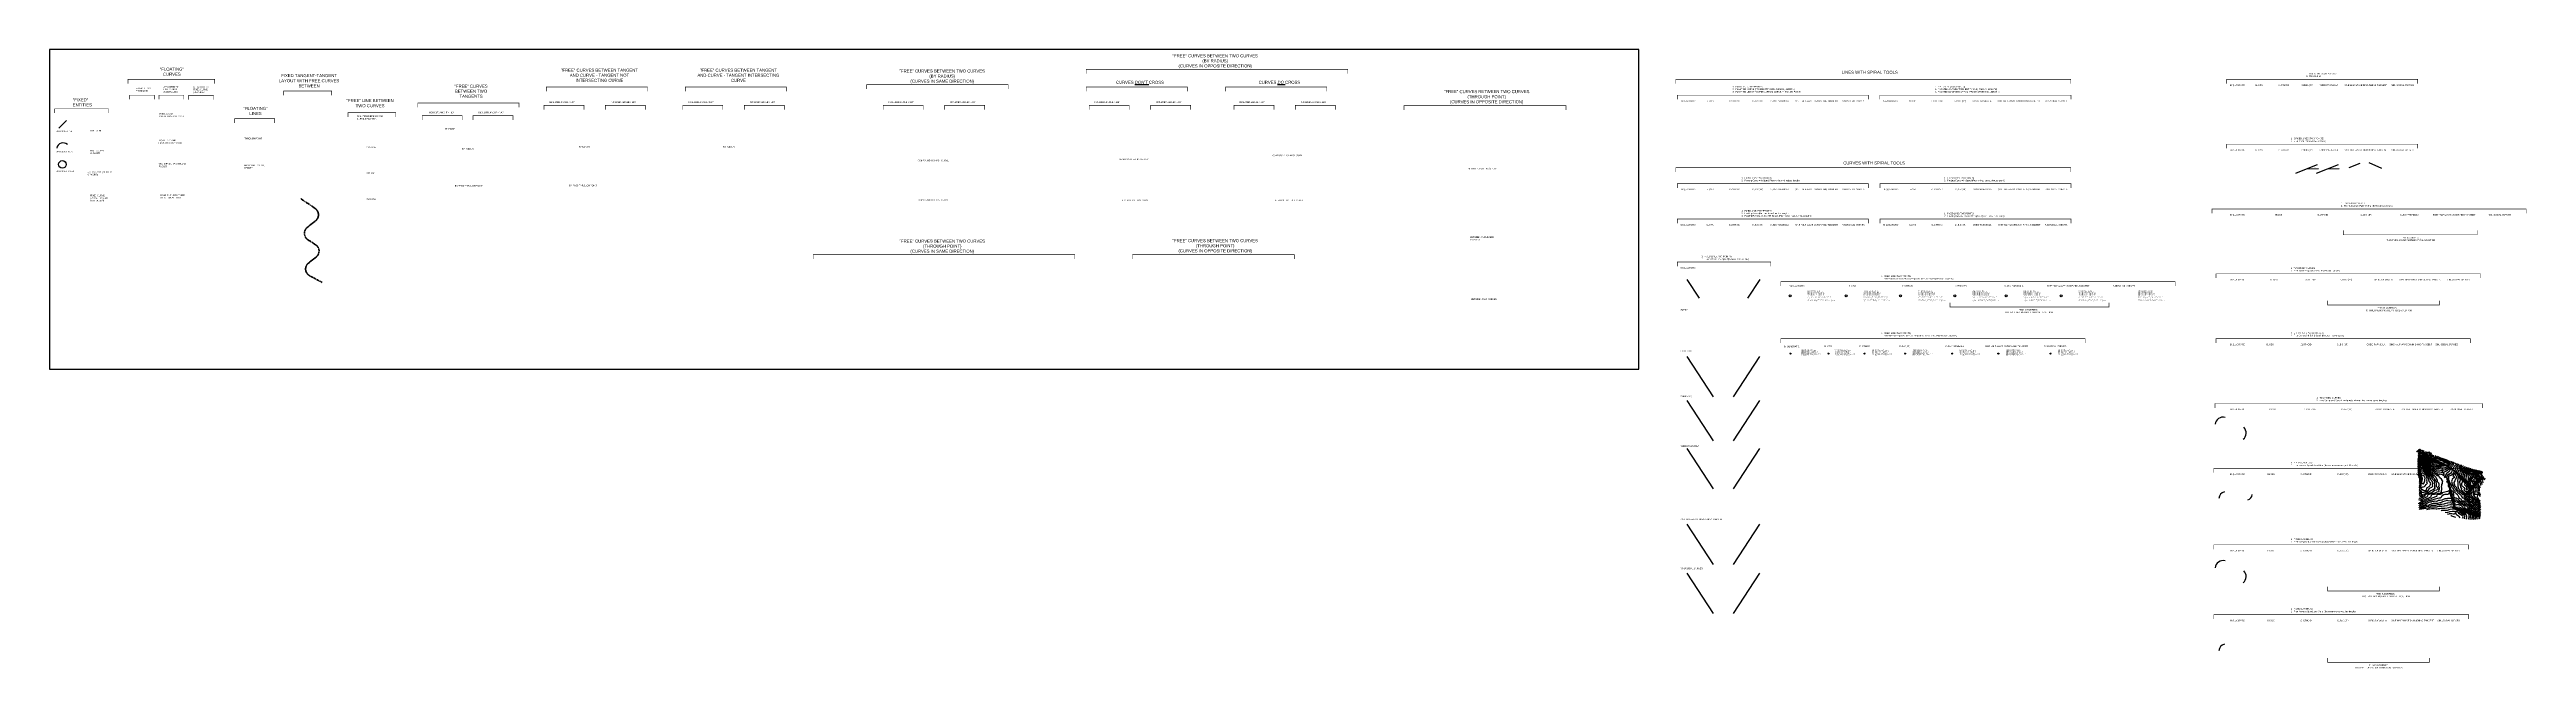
# Model space of a CAD drawing. Header units: feet. Extents: x 1000000 to 1065123, y 992134 to 1008392.
import ezdxf

# ---------------------------------------------------------------- set-up
doc = ezdxf.new("R2010")
doc.units = ezdxf.units.FT
doc.header["$LTSCALE"] = 40
doc.header["$MEASUREMENT"] = 0
doc.linetypes.add('CENTER2', pattern=[1.125, 0.75, -0.125, 0.125, -0.125])
doc.layers.add('C-ROAD-CTLN', color=1, linetype='CENTER2', lineweight=35, true_color=0xff0000)
doc.layers.add('C-TOPO', color=243, linetype='Continuous')
doc.styles.get("Standard").update_dxf_attribs({"font": 'arial.ttf'})

msp = doc.modelspace()

# ---------------------------------------------------------------- linework, layer by layer
for p, q in [((1000242, 1006325), (1000442, 1006525)), ((1059343, 1005256), (1059630, 1005370)), ((1059894, 1005256), (1060181, 1005370)), ((1043051, 1002350), (1043370, 1001860)), ((1044964, 1002350), (1044645, 1001860)), ((1043051, 1000329), (1043741, 999269)), ((1044274, 999269), (1044964, 1000329)), ((1043051, 999172), (1043741, 998111)), ((1044274, 998111), (1044964, 999172)), ((1043051, 997908), (1043741, 996848)), ((1044274, 996848), (1044964, 997908)), ((1043051, 995924), (1043741, 994864)), ((1044274, 994864), (1044964, 995924)), ((1043051, 994633), (1043741, 993573)), ((1044274, 993573), (1044964, 994633))]:
    msp.add_line(p, q)
msp.add_lwpolyline([(1000000, 1000000), (1041785, 1000000), (1041785, 1008392), (1000000, 1008392)], close=True)
at = {"const_width": 15}
for points in [[(1004341, 1007498), (1004341, 1007611), (1002062, 1007611), (1002062, 1007498)], [(1025203, 1007360), (1025203, 1007473), (1021485, 1007473), (1021485, 1007360)], [(1034134, 1007760), (1034134, 1007873), (1027254, 1007873), (1027254, 1007760)], [(1053145, 1007498), (1053145, 1007611), (1042758, 1007611), (1042758, 1007498)], [(1062263, 1007498), (1062263, 1007611), (1057240, 1007611), (1057240, 1007498)], [(1001549, 1006722), (1001549, 1006835), (1000134, 1006835), (1000134, 1006722)], [(1002756, 1007082), (1002756, 1007195), (1002104, 1007195), (1002104, 1007082)], [(1003531, 1007082), (1003531, 1007195), (1002878, 1007195), (1002878, 1007082)], [(1004312, 1007077), (1004312, 1007190), (1003659, 1007190), (1003659, 1007077)], [(1007418, 1007191), (1007418, 1007304), (1006157, 1007304), (1006157, 1007191)], [(1012345, 1006877), (1012345, 1006990), (1009684, 1006990), (1009684, 1006877)], [(1014050, 1006815), (1014050, 1006928), (1012998, 1006928), (1012998, 1006815)], [(1015721, 1007296), (1015721, 1007409), (1013061, 1007409), (1013061, 1007296)], [(1015667, 1006815), (1015667, 1006928), (1014615, 1006928), (1014615, 1006815)], [(1017703, 1006815), (1017703, 1006928), (1016651, 1006928), (1016651, 1006815)], [(1019374, 1007296), (1019374, 1007409), (1016714, 1007409), (1016714, 1007296)], [(1019320, 1006815), (1019320, 1006928), (1018268, 1006928), (1018268, 1006815)], [(1022970, 1006815), (1022970, 1006928), (1021918, 1006928), (1021918, 1006815)], [(1024587, 1006815), (1024587, 1006928), (1023535, 1006928), (1023535, 1006815)], [(1029915, 1007296), (1029915, 1007409), (1027254, 1007409), (1027254, 1007296)], [(1028385, 1006815), (1028385, 1006928), (1027333, 1006928), (1027333, 1006815)], [(1030002, 1006815), (1030002, 1006928), (1028950, 1006928), (1028950, 1006815)], [(1033582, 1007296), (1033582, 1007409), (1030921, 1007409), (1030921, 1007296)], [(1032192, 1006815), (1032192, 1006928), (1031140, 1006928), (1031140, 1006815)], [(1033809, 1006815), (1033809, 1006928), (1032757, 1006928), (1032757, 1006815)], [(1039868, 1006808), (1039868, 1006921), (1035612, 1006921), (1035612, 1006808)], [(1047822, 1007082), (1047822, 1007195), (1042799, 1007195), (1042799, 1007082)], [(1053146, 1007082), (1053146, 1007195), (1048123, 1007195), (1048123, 1007082)], [(1005922, 1006465), (1005922, 1006578), (1004870, 1006578), (1004870, 1006465)], [(1009106, 1006623), (1009106, 1006737), (1007845, 1006737), (1007845, 1006623)], [(1010849, 1006543), (1010849, 1006656), (1009797, 1006656), (1009797, 1006543)], [(1012183, 1006543), (1012183, 1006656), (1011131, 1006656), (1011131, 1006543)], [(1062263, 1005794), (1062263, 1005907), (1057240, 1005907), (1057240, 1005794)], [(1053145, 1005175), (1053145, 1005288), (1042758, 1005288), (1042758, 1005175)], [(1047822, 1004759), (1047822, 1004872), (1042799, 1004872), (1042799, 1004759)], [(1053150, 1004759), (1053150, 1004872), (1048128, 1004872), (1048128, 1004759)], [(1065116, 1004091), (1065116, 1004204), (1056854, 1004204), (1056854, 1004091)], [(1047822, 1003826), (1047822, 1003939), (1042799, 1003939), (1042799, 1003826)], [(1053150, 1003826), (1053150, 1003939), (1048128, 1003939), (1048128, 1003826)], [(1063828, 1003639), (1063828, 1003525), (1060310, 1003525), (1060310, 1003639)], [(1026957, 1002893), (1026957, 1003006), (1020077, 1003006), (1020077, 1002893)], [(1032731, 1002893), (1032731, 1003006), (1028474, 1003006), (1028474, 1002893)], [(1045256, 1002697), (1045256, 1002810), (1042799, 1002810), (1042799, 1002697)], [(1055888, 1002179), (1055888, 1002292), (1045518, 1002292), (1045518, 1002179)], [(1063914, 1002387), (1063914, 1002500), (1056962, 1002500), (1056962, 1002387)], [(1054145, 1001743), (1054145, 1001630), (1049964, 1001630), (1049964, 1001743)], [(1062834, 1001793), (1062834, 1001680), (1059896, 1001680), (1059896, 1001793)], [(1053521, 1000687), (1053521, 1000800), (1045518, 1000800), (1045518, 1000687)], [(1063645, 1000684), (1063645, 1000797), (1056959, 1000797), (1056959, 1000684)], [(1063962, 998980), (1063962, 999093), (1056935, 999093), (1056935, 998980)], [(1063606, 997277), (1063606, 997390), (1056904, 997390), (1056904, 997277)], [(1063606, 995267), (1063606, 995381), (1056904, 995381), (1056904, 995267)], [(1062834, 994280), (1062834, 994166), (1059896, 994166), (1059896, 994280)], [(1063606, 993431), (1063606, 993544), (1056904, 993544), (1056904, 993431)], [(1062570, 992408), (1062570, 992295), (1059896, 992295), (1059896, 992408)]]:
    msp.add_lwpolyline(points, dxfattribs=at)
for points in [[(1059057, 1005142), (1059343, 1005256), (1059652, 1005265)], [(1059607, 1005142), (1059894, 1005256), (1060203, 1005265)], [(1060461, 1005291), (1060747, 1005405)], [(1060976, 1005424), (1061310, 1005276)]]:
    msp.add_lwpolyline(points)
for centre, radius in [((1000338, 1005374), 100), ((1045765, 1001923), 24.9), ((1047235, 1001923), 24.9), ((1048667, 1001923), 24.9), ((1050094, 1001923), 24.9), ((1051444, 1001923), 24.9), ((1052892, 1001923), 24.9), ((1045773, 1000406), 13.1), ((1046772, 1000406), 13.1), ((1047721, 1000406), 13.1), ((1048786, 1000406), 13.1), ((1050026, 1000406), 13.1), ((1051238, 1000406), 13.1), ((1052612, 1000406), 13.1)]:
    msp.add_circle(centre, radius)
for centre, radius, start, end in [((1000353, 1005778), 164, 45.34327, 170.81826), ((1057146, 998530), 206, 75.25498, 175.37046), ((1057549, 998317), 206, 307.29274, 47.40821), ((1057211, 996600), 172, 98.52097, 181.50989), ((1057763, 996712), 151, 283.04897, 356.33095), ((1057146, 994760), 206, 75.25498, 175.37046), ((1057549, 994547), 206, 307.29274, 47.40821), ((1057211, 992599), 172, 98.52097, 181.50989)]:
    msp.add_arc(centre, radius, start, end)
at = {"layer": 'C-ROAD-CTLN'}
msp.add_lwpolyline([(1007164, 1002277), (1006839, 1002450, -0.542867), (1006809, 1002784), (1007009, 1002940, 0.516165), (1006994, 1003266), (1006793, 1003395, -0.511508), (1006776, 1003719), (1006996, 1003896, 0.500517), (1006984, 1004216), (1006604, 1004479)], format="xyb", dxfattribs=at)
at = {"layer": 'C-TOPO', "color": 243, "linetype": 'Continuous', "lineweight": -3}
for points, elevation in [([(1062261, 997852), (1062243, 997832), (1062231, 997816)], 839), ([(1062292, 997874), (1062279, 997865), (1062277, 997861), (1062257, 997840), (1062248, 997828), (1062248, 997815)], 840), ([(1062319, 997889), (1062319, 997889), (1062319, 997889), (1062285, 997866), (1062280, 997857), (1062271, 997847), (1062267, 997842), (1062267, 997815)], 840), ([(1062274, 997705), (1062284, 997690), (1062302, 997658), (1062326, 997621), (1062328, 997588), (1062329, 997586), (1062331, 997584), (1062331, 997580), (1062334, 997583), (1062366, 997595), (1062413, 997555), (1062413, 997555), (1062460, 997506), (1062466, 997500), (1062485, 997484), (1062530, 997445), (1062550, 997426), (1062571, 997395), (1062620, 997372), (1062620, 997372), (1062620, 997372), (1062684, 997342), (1062706, 997333), (1062733, 997309), (1062741, 997300), (1062749, 997299), (1062774, 997304), (1062777, 997300), (1062818, 997300), (1062839, 997298), (1062842, 997297), (1062846, 997296), (1062914, 997285), (1062919, 997284), (1062923, 997329), (1062922, 997342), (1062929, 997351), (1062958, 997355), (1062991, 997362), (1063021, 997378), (1063045, 997398), (1063072, 997417), (1063096, 997409), (1063144, 997393), (1063159, 997431), (1063161, 997436), (1063167, 997443), (1063177, 997454), (1063177, 997452), (1063208, 997483), (1063218, 997496), (1063207, 997496), (1063204, 997497), (1063205, 997506), (1063214, 997537), (1063214, 997537), (1063207, 997540), (1063204, 997541), (1063196, 997544)], 838), ([(1062275, 997727), (1062299, 997690), (1062310, 997670), (1062327, 997644), (1062366, 997625), (1062370, 997624), (1062374, 997619), (1062418, 997575), (1062444, 997554), (1062469, 997529), (1062499, 997505), (1062531, 997478), (1062586, 997425), (1062590, 997418), (1062601, 997413), (1062641, 997398), (1062680, 997380), (1062688, 997378), (1062693, 997375), (1062731, 997358), (1062747, 997344), (1062761, 997344), (1062774, 997347), (1062795, 997350), (1062815, 997348), (1062862, 997340), (1062886, 997333), (1062904, 997335), (1062904, 997365), (1062917, 997384), (1062870, 997400), (1062868, 997401), (1062869, 997402), (1062921, 997401), (1062937, 997405), (1062981, 997414), (1063009, 997424), (1063035, 997443), (1063099, 997422), (1063111, 997418), (1063114, 997427), (1063135, 997465), (1063161, 997494), (1063171, 997504), (1063184, 997505), (1063195, 997513), (1063202, 997538), (1063197, 997541), (1063193, 997539), (1063189, 997546), (1063168, 997554)], 838), ([(1062276, 997748), (1062314, 997690), (1062319, 997681), (1062326, 997669), (1062344, 997661), (1062372, 997649), (1062400, 997619), (1062424, 997595), (1062467, 997560), (1062473, 997556), (1062476, 997553), (1062532, 997508), (1062540, 997504), (1062598, 997449), (1062656, 997427), (1062661, 997425), (1062668, 997423), (1062678, 997420), (1062727, 997405), (1062746, 997394), (1062756, 997389), (1062771, 997389), (1062789, 997391), (1062807, 997391), (1062824, 997398), (1062842, 997395), (1062856, 997399), (1062841, 997410), (1062878, 997445), (1062891, 997445), (1062918, 997452), (1062952, 997456), (1062956, 997453), (1063010, 997464), (1063019, 997461), (1063077, 997441), (1063108, 997494), (1063109, 997494), (1063110, 997495), (1063146, 997531), (1063182, 997536), (1063157, 997547), (1063148, 997558), (1063146, 997562), (1063140, 997564)], 839), ([(1062277, 997801), (1062294, 997773), (1062310, 997751), (1062326, 997725), (1062348, 997718), (1062373, 997705), (1062383, 997695), (1062385, 997691), (1062431, 997642), (1062440, 997632), (1062457, 997618), (1062487, 997593), (1062536, 997553), (1062540, 997550), (1062555, 997541), (1062603, 997519), (1062641, 997503), (1062671, 997489), (1062698, 997481), (1062743, 997471), (1062762, 997467), (1062767, 997466), (1062811, 997465), (1062813, 997465), (1062816, 997465), (1062834, 997470), (1062843, 997473), (1062878, 997497), (1062903, 997496), (1062936, 997503), (1062982, 997497), (1062982, 997497), (1062982, 997497), (1062983, 997497), (1063037, 997516), (1063043, 997523), (1063048, 997528), (1063091, 997569), (1063087, 997576), (1063068, 997590)], 840), ([(1062277, 997775), (1062285, 997761), (1062293, 997751), (1062326, 997695), (1062330, 997694), (1062337, 997690), (1062374, 997675), (1062427, 997619), (1062430, 997616), (1062436, 997611), (1062480, 997574), (1062506, 997553), (1062536, 997529), (1062582, 997503), (1062601, 997485), (1062620, 997478), (1062666, 997457), (1062732, 997438), (1062744, 997435), (1062753, 997432), (1062769, 997428), (1062781, 997428), (1062810, 997429), (1062815, 997429), (1062831, 997435), (1062856, 997458), (1062880, 997474), (1062890, 997474), (1062944, 997486), (1062950, 997487), (1062969, 997475), (1062996, 997480), (1063023, 997471), (1063043, 997465), (1063054, 997483), (1063076, 997509), (1063119, 997556), (1063121, 997558), (1063113, 997571), (1063106, 997576)], 840), ([(1062329, 997884), (1062321, 997887), (1062314, 997882), (1062292, 997867), (1062284, 997855), (1062285, 997854), (1062286, 997849), (1062285, 997815), (1062303, 997784), (1062326, 997755), (1062330, 997756), (1062363, 997744), (1062367, 997743), (1062368, 997742), (1062402, 997705), (1062411, 997692), (1062432, 997670), (1062452, 997647), (1062488, 997617), (1062495, 997612), (1062507, 997602), (1062547, 997572), (1062604, 997551), (1062606, 997551), (1062608, 997550), (1062674, 997520), (1062737, 997509), (1062742, 997509), (1062744, 997508), (1062766, 997504), (1062792, 997505), (1062812, 997505), (1062847, 997513), (1062853, 997514), (1062868, 997520), (1062903, 997518), (1062916, 997517), (1062922, 997519), (1062930, 997518), (1062944, 997528), (1062980, 997542), (1062986, 997550), (1063008, 997554), (1063028, 997542), (1063054, 997572), (1063062, 997580), (1063061, 997581), (1063057, 997584), (1063028, 997601), (1063013, 997610), (1063012, 997611), (1063009, 997613)], 840), ([(1062338, 997879), (1062324, 997885), (1062309, 997876), (1062298, 997868), (1062294, 997862), (1062301, 997856), (1062302, 997834), (1062302, 997814), (1062312, 997796), (1062325, 997779), (1062365, 997789), (1062377, 997784), (1062391, 997756), (1062408, 997729), (1062421, 997715), (1062432, 997699), (1062436, 997693), (1062463, 997662), (1062492, 997638), (1062508, 997628), (1062525, 997616), (1062554, 997594), (1062583, 997584), (1062612, 997573), (1062676, 997549), (1062676, 997549), (1062679, 997549), (1062741, 997543), (1062763, 997542), (1062766, 997542), (1062766, 997542), (1062811, 997541), (1062817, 997542), (1062849, 997547), (1062902, 997555), (1062906, 997557), (1062912, 997558), (1062961, 997568), (1062967, 997579), (1062983, 997577), (1062997, 997573), (1063016, 997561), (1063034, 997582), (1063008, 997597), (1063003, 997608), (1062965, 997629)], 841), ([(1062357, 997871), (1062350, 997869), (1062339, 997871), (1062332, 997872), (1062327, 997873), (1062326, 997877), (1062324, 997867), (1062324, 997867), (1062324, 997867), (1062322, 997867), (1062306, 997870), (1062305, 997869), (1062304, 997869), (1062304, 997869), (1062316, 997857), (1062318, 997818), (1062318, 997812), (1062321, 997807), (1062325, 997803), (1062350, 997809), (1062384, 997810), (1062392, 997805), (1062401, 997798), (1062415, 997768), (1062434, 997738), (1062439, 997725), (1062444, 997717), (1062451, 997708), (1062464, 997689), (1062475, 997677), (1062487, 997667), (1062522, 997643), (1062561, 997617), (1062563, 997616), (1062566, 997615), (1062619, 997596), (1062648, 997585), (1062682, 997579), (1062718, 997575), (1062741, 997573), (1062752, 997574), (1062765, 997573), (1062792, 997571), (1062808, 997571), (1062832, 997574), (1062835, 997574), (1062840, 997575), (1062889, 997595), (1062914, 997601), (1062932, 997596), (1062941, 997596), (1062965, 997593), (1063001, 997582), (1063004, 997580), (1063005, 997583), (1063003, 997584), (1062994, 997605), (1062989, 997608), (1062952, 997622), (1062915, 997649)], 842), ([(1062396, 997855), (1062369, 997847), (1062338, 997853), (1062350, 997818), (1062385, 997818), (1062410, 997804), (1062437, 997784), (1062438, 997781), (1062440, 997779), (1062458, 997736), (1062475, 997707), (1062487, 997691), (1062496, 997686), (1062537, 997658), (1062560, 997643), (1062585, 997632), (1062624, 997618), (1062632, 997617), (1062653, 997614), (1062688, 997608), (1062694, 997607), (1062742, 997602), (1062764, 997604), (1062765, 997604), (1062766, 997604), (1062811, 997606), (1062826, 997610), (1062857, 997623), (1062881, 997619), (1062914, 997610), (1062947, 997610), (1062893, 997649), (1062872, 997665)], 842), ([(1062445, 997836), (1062404, 997847), (1062407, 997839), (1062393, 997829), (1062391, 997825), (1062428, 997803), (1062442, 997792), (1062458, 997781), (1062465, 997772), (1062476, 997746), (1062496, 997713), (1062505, 997705), (1062524, 997690), (1062540, 997681), (1062552, 997673), (1062559, 997668), (1062607, 997649), (1062620, 997644), (1062671, 997638), (1062678, 997637), (1062681, 997637), (1062741, 997634), (1062751, 997638), (1062762, 997640), (1062806, 997645), (1062820, 997640), (1062840, 997636), (1062885, 997627), (1062896, 997624), (1062907, 997624), (1062888, 997638), (1062836, 997679)], 842), ([(1062495, 997816), (1062477, 997818), (1062448, 997802), (1062448, 997801), (1062477, 997781), (1062492, 997761), (1062494, 997757), (1062498, 997751), (1062530, 997720), (1062558, 997700), (1062581, 997691), (1062618, 997676), (1062644, 997672), (1062679, 997670), (1062731, 997668), (1062739, 997667), (1062747, 997670), (1062761, 997668), (1062778, 997663), (1062819, 997650), (1062858, 997642), (1062824, 997667), (1062817, 997681), (1062785, 997699)], 843), ([(1062625, 997794), (1062626, 997798), (1062614, 997792), (1062550, 997787), (1062532, 997789), (1062507, 997789), (1062510, 997801), (1062501, 997802), (1062495, 997798), (1062490, 997784), (1062497, 997780), (1062502, 997774), (1062525, 997758), (1062555, 997736), (1062556, 997735), (1062557, 997735), (1062585, 997725), (1062617, 997713), (1062619, 997712), (1062620, 997712), (1062678, 997700), (1062692, 997695), (1062734, 997689), (1062760, 997677), (1062762, 997676), (1062772, 997673), (1062805, 997671), (1062800, 997680), (1062792, 997685), (1062763, 997679), (1062752, 997704), (1062735, 997715), (1062719, 997726)], 844), ([(1062521, 997819), (1062539, 997817), (1062582, 997820)], 843), ([(1062633, 997760), (1062639, 997756), (1062629, 997761), (1062615, 997767), (1062614, 997767), (1062617, 997783), (1062563, 997757), (1062561, 997757), (1062561, 997757), (1062559, 997757), (1062560, 997756), (1062561, 997755), (1062564, 997754), (1062621, 997729), (1062674, 997725), (1062677, 997724), (1062689, 997720), (1062677, 997727), (1062679, 997738), (1062679, 997739), (1062678, 997740)], 844), ([(1062300, 996840), (1062315, 996841), (1062332, 996879), (1062336, 996885), (1062340, 996884), (1062344, 996880), (1062362, 996835), (1062382, 996840), (1062399, 996815), (1062409, 996807), (1062415, 996806), (1062421, 996808), (1062488, 996806), (1062491, 996807), (1062492, 996810), (1062497, 996818), (1062503, 996876), (1062563, 996916), (1062585, 996928), (1062596, 996962), (1062610, 996996), (1062589, 997021), (1062565, 997049), (1062561, 997053), (1062557, 997080), (1062552, 997114), (1062553, 997119), (1062536, 997161), (1062531, 997184), (1062511, 997208), (1062476, 997241), (1062458, 997262), (1062400, 997313), (1062392, 997321), (1062360, 997320), (1062357, 997320), (1062352, 997315), (1062342, 997296), (1062337, 997289), (1062335, 997306), (1062335, 997314), (1062333, 997324), (1062329, 997369), (1062331, 997376), (1062331, 997386), (1062330, 997399), (1062317, 997423), (1062313, 997436), (1062297, 997462), (1062277, 997503), (1062276, 997508), (1062272, 997516)], 834), ([(1062301, 996881), (1062322, 996907), (1062339, 996903), (1062361, 996883), (1062362, 996888), (1062395, 996905), (1062419, 996909), (1062442, 996917), (1062462, 996934), (1062487, 996965), (1062518, 997003), (1062504, 997016), (1062511, 997053), (1062508, 997074), (1062513, 997123), (1062508, 997137), (1062497, 997185), (1062496, 997186), (1062491, 997190), (1062448, 997225), (1062417, 997247), (1062388, 997270), (1062361, 997253), (1062358, 997251), (1062356, 997246), (1062340, 997221), (1062337, 997253), (1062334, 997285), (1062333, 997314), (1062327, 997350), (1062325, 997365), (1062327, 997370), (1062322, 997377), (1062305, 997410), (1062295, 997437), (1062287, 997451), (1062272, 997481)], 834), ([(1062299, 996764), (1062325, 996781), (1062341, 996789), (1062349, 996779), (1062351, 996758), (1062355, 996748), (1062359, 996712), (1062360, 996712), (1062361, 996711), (1062411, 996685), (1062431, 996693), (1062436, 996710), (1062484, 996742), (1062532, 996753), (1062548, 996759), (1062559, 996774), (1062584, 996792), (1062612, 996804), (1062634, 996820), (1062667, 996835), (1062703, 996860), (1062731, 996870), (1062712, 996877), (1062715, 996919), (1062715, 996937), (1062705, 996990), (1062711, 997026), (1062707, 997041), (1062704, 997053), (1062688, 997069), (1062665, 997090), (1062650, 997112), (1062624, 997162), (1062615, 997181), (1062585, 997205), (1062556, 997238), (1062544, 997249), (1062534, 997263), (1062491, 997312), (1062476, 997326), (1062464, 997337), (1062429, 997371), (1062412, 997387), (1062392, 997406), (1062374, 997405), (1062356, 997416), (1062346, 997406), (1062334, 997392), (1062333, 997418), (1062332, 997434), (1062329, 997464), (1062318, 997483), (1062311, 997498), (1062299, 997529), (1062284, 997559), (1062279, 997563), (1062273, 997576)], 836), ([(1062300, 996801), (1062307, 996806), (1062329, 996818), (1062336, 996821), (1062340, 996829), (1062344, 996819), (1062357, 996803), (1062360, 996773), (1062368, 996767), (1062413, 996757), (1062464, 996772), (1062485, 996772), (1062519, 996783), (1062537, 996808), (1062564, 996850), (1062595, 996874), (1062632, 996896), (1062663, 996923), (1062656, 996954), (1062661, 996992), (1062665, 997021), (1062646, 997045), (1062634, 997056), (1062623, 997073), (1062601, 997096), (1062598, 997116), (1062570, 997174), (1062566, 997183), (1062564, 997185), (1062558, 997192), (1062526, 997229), (1062517, 997239), (1062461, 997303), (1062450, 997313), (1062395, 997367), (1062391, 997367), (1062356, 997364), (1062351, 997358), (1062335, 997344), (1062332, 997373), (1062333, 997376), (1062332, 997402), (1062330, 997434), (1062329, 997436), (1062307, 997472), (1062294, 997501), (1062287, 997519), (1062273, 997548)], 835), ([(1062274, 997682), (1062293, 997647), (1062309, 997622), (1062311, 997599), (1062319, 997581), (1062329, 997573), (1062332, 997543), (1062354, 997563), (1062363, 997566), (1062375, 997555), (1062408, 997527), (1062429, 997505), (1062464, 997472), (1062514, 997427), (1062522, 997420), (1062528, 997413), (1062544, 997385), (1062552, 997373), (1062559, 997369), (1062615, 997334), (1062666, 997312), (1062680, 997307), (1062686, 997299), (1062714, 997268), (1062752, 997261), (1062761, 997263), (1062781, 997232), (1062786, 997232), (1062844, 997243), (1062881, 997239), (1062891, 997239), (1062923, 997217), (1062934, 997204), (1062960, 997217), (1062955, 997240), (1062947, 997251), (1062944, 997261), (1062949, 997289), (1062972, 997296), (1063001, 997312), (1063019, 997329), (1063058, 997350), (1063091, 997376), (1063109, 997392), (1063111, 997392), (1063142, 997383), (1063199, 997352), (1063201, 997385), (1063205, 997395), (1063224, 997442), (1063232, 997450), (1063242, 997464), (1063289, 997496), (1063264, 997509), (1063259, 997512), (1063259, 997513), (1063256, 997514), (1063255, 997515), (1063233, 997530), (1063234, 997531), (1063233, 997532), (1063235, 997531)], 838), ([(1062292, 996613), (1062325, 996599), (1062344, 996592), (1062348, 996591), (1062359, 996590), (1062366, 996584), (1062381, 996574), (1062402, 996563), (1062412, 996552), (1062451, 996573), (1062482, 996589), (1062507, 996598), (1062552, 996617), (1062576, 996624), (1062609, 996646), (1062615, 996662), (1062638, 996701), (1062639, 996703), (1062705, 996715), (1062744, 996724), (1062776, 996730), (1062800, 996730), (1062856, 996742), (1062871, 996749), (1062886, 996772), (1062885, 996805), (1062897, 996832), (1062895, 996875), (1062888, 996898), (1062895, 996939), (1062901, 996965), (1062916, 996990), (1062913, 996994), (1062918, 997025), (1062928, 997053), (1062920, 997061), (1062916, 997061), (1062890, 997102), (1062846, 997144), (1062841, 997146), (1062839, 997152), (1062819, 997192), (1062784, 997190), (1062767, 997195), (1062755, 997211), (1062739, 997226), (1062690, 997234), (1062687, 997236), (1062684, 997239), (1062654, 997277), (1062615, 997294), (1062603, 997304), (1062597, 997312), (1062545, 997351), (1062532, 997369), (1062525, 997382), (1062504, 997403), (1062479, 997428), (1062463, 997443), (1062420, 997483), (1062403, 997498), (1062396, 997502), (1062360, 997531), (1062341, 997512), (1062333, 997505), (1062328, 997562), (1062309, 997577), (1062294, 997610), (1062293, 997622), (1062284, 997636), (1062274, 997655)], 837), ([(1062300, 996729), (1062324, 996718), (1062318, 996715), (1062299, 996706), (1062324, 996667), (1062335, 996643), (1062343, 996640), (1062358, 996638), (1062359, 996638), (1062388, 996615), (1062411, 996600), (1062463, 996627), (1062481, 996636), (1062507, 996646), (1062528, 996667), (1062542, 996705), (1062558, 996709), (1062571, 996712), (1062636, 996729), (1062690, 996740), (1062701, 996742), (1062720, 996746), (1062773, 996769), (1062825, 996779), (1062823, 996820), (1062841, 996841), (1062835, 996891), (1062817, 996907), (1062825, 996947), (1062826, 996974), (1062815, 997000), (1062790, 997026), (1062788, 997034), (1062780, 997076), (1062771, 997104), (1062768, 997123), (1062760, 997127), (1062740, 997160), (1062726, 997178), (1062707, 997194), (1062692, 997196), (1062665, 997216), (1062635, 997240), (1062629, 997248), (1062621, 997251), (1062584, 997286), (1062564, 997312), (1062540, 997329), (1062529, 997345), (1062513, 997359), (1062503, 997369), (1062486, 997386), (1062464, 997409), (1062452, 997420), (1062442, 997429), (1062397, 997469), (1062361, 997492), (1062358, 997494), (1062340, 997476), (1062334, 997470), (1062331, 997496), (1062328, 997537), (1062323, 997550), (1062321, 997555), (1062299, 997572), (1062277, 997621), (1062277, 997623), (1062276, 997625), (1062274, 997628)], 836), ([(1062300, 996744), (1062324, 996733), (1062341, 996751), (1062342, 996755), (1062349, 996735), (1062352, 996715), (1062343, 996710), (1062359, 996676), (1062408, 996646), (1062410, 996645), (1062459, 996667), (1062471, 996708), (1062483, 996716), (1062506, 996722), (1062557, 996734), (1062628, 996753), (1062631, 996755), (1062634, 996756), (1062689, 996800), (1062702, 996809), (1062716, 996814), (1062771, 996823), (1062800, 996857), (1062797, 996878), (1062769, 996904), (1062757, 996909), (1062758, 996917), (1062759, 996979), (1062758, 996986), (1062759, 996991), (1062746, 997041), (1062736, 997081), (1062710, 997108), (1062700, 997124), (1062688, 997140), (1062665, 997180), (1062643, 997196), (1062624, 997211), (1062607, 997225), (1062594, 997240), (1062564, 997267), (1062536, 997304), (1062530, 997312), (1062494, 997342), (1062468, 997370), (1062432, 997404), (1062403, 997431), (1062391, 997441), (1062382, 997446), (1062357, 997457), (1062350, 997450), (1062334, 997436), (1062333, 997451), (1062329, 997492), (1062328, 997494), (1062327, 997495), (1062311, 997540), (1062303, 997557), (1062289, 997568), (1062274, 997602)], 836), ([(1062302, 996957), (1062338, 996941), (1062351, 997008), (1062368, 997055), (1062379, 997053), (1062382, 997064), (1062388, 997123), (1062389, 997134), (1062387, 997139), (1062380, 997141), (1062380, 997134), (1062346, 997095), (1062341, 997130), (1062339, 997133), (1062338, 997137), (1062338, 997164), (1062335, 997191), (1062333, 997225), (1062327, 997246), (1062325, 997252), (1062322, 997260), (1062315, 997309), (1062303, 997335), (1062286, 997376), (1062283, 997379), (1062280, 997386), (1062274, 997401)], 833), ([(1062302, 996990), (1062315, 996985), (1062337, 997004), (1062338, 997008), (1062340, 997012), (1062359, 997067), (1062342, 997072), (1062342, 997074), (1062344, 997076), (1062346, 997077), (1062348, 997079), (1062363, 997072), (1062371, 997117), (1062348, 997091), (1062346, 997093), (1062344, 997093), (1062344, 997094), (1062344, 997099), (1062339, 997128), (1062337, 997132), (1062336, 997137), (1062336, 997147), (1062334, 997169), (1062330, 997183), (1062326, 997191), (1062314, 997231), (1062308, 997252), (1062299, 997277), (1062295, 997303), (1062289, 997316), (1062274, 997352)], 832), ([(1062303, 997024), (1062323, 997034), (1062336, 997039), (1062347, 997068), (1062338, 997071), (1062339, 997074), (1062342, 997078), (1062346, 997080), (1062349, 997083), (1062356, 997080), (1062359, 997099), (1062349, 997088), (1062346, 997091), (1062342, 997092), (1062341, 997095), (1062341, 997103), (1062338, 997125), (1062335, 997131), (1062334, 997132), (1062330, 997136), (1062321, 997166), (1062309, 997191), (1062302, 997217), (1062291, 997251), (1062275, 997295), (1062275, 997296), (1062275, 997297), (1062274, 997299)], 832), ([(1062301, 996920), (1062308, 996929), (1062339, 996922), (1062349, 996912), (1062357, 996941), (1062363, 997006), (1062364, 997007), (1062364, 997009), (1062370, 997007), (1062398, 996983), (1062417, 996987), (1062433, 997006), (1062444, 997040), (1062449, 997058), (1062452, 997088), (1062457, 997130), (1062447, 997149), (1062434, 997188), (1062431, 997190), (1062427, 997194), (1062371, 997208), (1062363, 997203), (1062357, 997191), (1062362, 997183), (1062367, 997135), (1062346, 997111), (1062342, 997133), (1062341, 997135), (1062341, 997137), (1062340, 997181), (1062339, 997191), (1062337, 997222), (1062334, 997252), (1062333, 997264), (1062331, 997314), (1062328, 997331), (1062317, 997354), (1062311, 997367), (1062303, 997378), (1062292, 997398), (1062277, 997439), (1062276, 997440), (1062275, 997444)], 834), ([(1062304, 997059), (1062309, 997061), (1062329, 997070), (1062335, 997070), (1062336, 997073), (1062340, 997079), (1062346, 997083), (1062350, 997086), (1062346, 997089), (1062340, 997091), (1062338, 997095), (1062338, 997108), (1062336, 997122), (1062334, 997126), (1062320, 997129), (1062317, 997132), (1062313, 997148), (1062292, 997191), (1062289, 997202), (1062278, 997237), (1062277, 997238)], 832), ([(1062305, 997088), (1062312, 997085), (1062333, 997074), (1062338, 997081), (1062346, 997085), (1062347, 997086), (1062346, 997088), (1062337, 997089), (1062335, 997096), (1062336, 997113), (1062335, 997120), (1062334, 997122), (1062306, 997128), (1062305, 997128), (1062305, 997130), (1062294, 997153)], 831), ([(1062305, 997093), (1062324, 997085), (1062334, 997080), (1062335, 997083), (1062342, 997086), (1062341, 997087), (1062335, 997088), (1062334, 997091), (1062312, 997102), (1062324, 997105), (1062332, 997116), (1062317, 997113), (1062303, 997118)], 830), ([(1063283, 997514), (1063283, 997514), (1063283, 997513), (1063282, 997513), (1063286, 997510), (1063291, 997508), (1063291, 997510), (1063301, 997507), (1063325, 997498), (1063326, 997496), (1063328, 997494), (1063339, 997481), (1063360, 997470), (1063320, 997464), (1063306, 997457), (1063274, 997434), (1063261, 997402), (1063252, 997371), (1063250, 997351), (1063237, 997323), (1063204, 997339), (1063149, 997368), (1063143, 997367), (1063103, 997331), (1063101, 997319), (1063079, 997300), (1063051, 997275), (1063024, 997259), (1062994, 997198), (1062995, 997194), (1062995, 997191), (1062999, 997187), (1063001, 997183), (1063022, 997146), (1063034, 997098), (1063030, 997095), (1063026, 997085), (1063038, 997090), (1063045, 997080), (1063049, 997067), (1063022, 997040), (1063050, 997032), (1063060, 997016), (1063064, 996994), (1063070, 996949), (1063057, 996942), (1063066, 996924), (1063069, 996916), (1063075, 996914), (1063088, 996900), (1063092, 996885), (1063102, 996838), (1063115, 996789), (1063125, 996767), (1063132, 996734), (1063148, 996671), (1063150, 996667), (1063150, 996666), (1063151, 996663), (1063146, 996705), (1063143, 996728), (1063143, 996735), (1063142, 996742), (1063149, 996723), (1063118, 996851), (1063157, 996722), (1063203, 996685), (1063204, 996679), (1063213, 996603), (1063217, 996575), (1063219, 996568), (1063218, 996572), (1063268, 996566), (1063273, 996561), (1063304, 996541), (1063321, 996536), (1063334, 996522), (1063355, 996512), (1063371, 996500), (1063428, 996478), (1063428, 996478), (1063429, 996477), (1063463, 996450), (1063484, 996439), (1063497, 996430), (1063527, 996409), (1063532, 996407), (1063554, 996398), (1063565, 996375), (1063590, 996345), (1063593, 996335), (1063597, 996332), (1063642, 996309), (1063661, 996273), (1063668, 996263), (1063681, 996254), (1063720, 996239), (1063726, 996228), (1063749, 996220), (1063766, 996212), (1063775, 996205), (1063776, 996201), (1063802, 996160), (1063842, 996127), (1063850, 996122), (1063849, 996115), (1063842, 996086), (1063836, 996051)], 837), ([(1063378, 997480), (1063379, 997479), (1063381, 997478), (1063390, 997463), (1063370, 997440), (1063319, 997422), (1063300, 997357), (1063300, 997354), (1063296, 997346), (1063272, 997295), (1063202, 997331), (1063180, 997342), (1063178, 997342), (1063163, 997328), (1063154, 997280), (1063131, 997260), (1063097, 997239), (1063068, 997229), (1063031, 997187), (1063026, 997148), (1063038, 997128), (1063044, 997105), (1063048, 997098), (1063053, 997080), (1063057, 997060), (1063061, 997024), (1063071, 997015), (1063109, 996878), (1063080, 996997), (1063132, 996827), (1063192, 996779), (1063193, 996771), (1063205, 996671), (1063210, 996636), (1063210, 996635), (1063252, 996615), (1063273, 996612), (1063301, 996600), (1063324, 996585), (1063331, 996578), (1063344, 996562), (1063352, 996554), (1063355, 996552), (1063398, 996520), (1063431, 996508), (1063458, 996507), (1063482, 996472), (1063485, 996470), (1063487, 996469), (1063511, 996452), (1063524, 996442), (1063554, 996431), (1063584, 996419), (1063599, 996407), (1063613, 996391), (1063621, 996360), (1063656, 996336), (1063664, 996330), (1063676, 996319), (1063681, 996303), (1063691, 996287), (1063704, 996279), (1063725, 996270), (1063737, 996253), (1063767, 996239), (1063799, 996214), (1063802, 996199), (1063817, 996176), (1063840, 996156), (1063890, 996126), (1063885, 996083), (1063878, 996054)], 836), ([(1063428, 997462), (1063404, 997462), (1063404, 997462), (1063367, 997419), (1063359, 997410), (1063359, 997410), (1063341, 997342), (1063322, 997301), (1063318, 997273), (1063316, 997260), (1063281, 997280), (1063215, 997314), (1063204, 997262), (1063196, 997256), (1063168, 997224), (1063138, 997206), (1063086, 997187), (1063076, 997172), (1063071, 997114), (1063071, 997098), (1063110, 997008), (1063112, 996999), (1063136, 996955), (1063149, 996932), (1063149, 996901), (1063180, 996874), (1063185, 996865), (1063189, 996861), (1063218, 996819), (1063243, 996791), (1063228, 996755), (1063267, 996748), (1063278, 996723), (1063304, 996709), (1063313, 996694), (1063323, 996682), (1063336, 996649), (1063345, 996622), (1063353, 996614), (1063356, 996610), (1063395, 996588), (1063411, 996552), (1063426, 996541), (1063434, 996538), (1063488, 996536), (1063492, 996529), (1063507, 996516), (1063520, 996492), (1063529, 996476), (1063551, 996464), (1063575, 996455), (1063581, 996453), (1063616, 996424), (1063649, 996387), (1063650, 996385), (1063652, 996383), (1063686, 996357), (1063712, 996333), (1063724, 996319), (1063729, 996315), (1063744, 996294), (1063761, 996270), (1063768, 996267), (1063823, 996223), (1063829, 996197), (1063833, 996191), (1063839, 996186), (1063880, 996160), (1063917, 996137)], 836), ([(1063468, 997449), (1063452, 997444), (1063449, 997441), (1063442, 997437), (1063423, 997430), (1063410, 997426), (1063391, 997403), (1063387, 997345), (1063383, 997330), (1063379, 997321), (1063370, 997253), (1063364, 997222), (1063278, 997269), (1063254, 997282), (1063250, 997263), (1063226, 997245), (1063188, 997201), (1063227, 997166), (1063211, 997142), (1063166, 997108), (1063163, 997071), (1063151, 997046), (1063166, 996980), (1063166, 996979), (1063167, 996978), (1063167, 996977), (1063193, 996933), (1063200, 996923), (1063220, 996890), (1063254, 996852), (1063255, 996851), (1063257, 996849), (1063279, 996807), (1063297, 996787), (1063306, 996766), (1063319, 996758), (1063341, 996738), (1063360, 996723), (1063385, 996700), (1063416, 996655), (1063420, 996645), (1063426, 996641), (1063442, 996620), (1063478, 996605), (1063479, 996605), (1063479, 996605), (1063498, 996583), (1063506, 996577), (1063520, 996558), (1063529, 996550), (1063544, 996533), (1063557, 996508), (1063578, 996498), (1063600, 996480), (1063615, 996456), (1063634, 996441), (1063648, 996425), (1063669, 996409), (1063695, 996391), (1063709, 996373), (1063723, 996356), (1063748, 996333), (1063767, 996308), (1063786, 996293), (1063804, 996273), (1063837, 996246), (1063848, 996235), (1063854, 996223), (1063860, 996200), (1063916, 996164)], 836), ([(1063507, 997436), (1063508, 997435), (1063502, 997431), (1063496, 997425), (1063475, 997413), (1063436, 997398), (1063422, 997393), (1063418, 997333), (1063417, 997320), (1063424, 997280), (1063418, 997244), (1063416, 997231), (1063402, 997191), (1063364, 997214), (1063292, 997252), (1063274, 997247), (1063257, 997235), (1063245, 997221), (1063265, 997204), (1063285, 997170), (1063288, 997147), (1063248, 997087), (1063247, 997082), (1063236, 997060), (1063214, 997017), (1063217, 997006), (1063229, 996955), (1063235, 996943), (1063251, 996919), (1063256, 996914), (1063285, 996888), (1063292, 996847), (1063302, 996829), (1063318, 996812), (1063335, 996800), (1063355, 996782), (1063364, 996774), (1063367, 996772), (1063389, 996752), (1063429, 996714), (1063435, 996706), (1063476, 996703), (1063497, 996694), (1063490, 996667), (1063488, 996658), (1063476, 996644), (1063494, 996631), (1063496, 996641), (1063500, 996629), (1063513, 996621), (1063514, 996622), (1063523, 996632), (1063514, 996617), (1063514, 996617), (1063514, 996617), (1063524, 996599), (1063527, 996594), (1063551, 996574), (1063573, 996548), (1063583, 996537), (1063600, 996525), (1063625, 996506), (1063643, 996477), (1063653, 996462), (1063668, 996448), (1063689, 996432), (1063696, 996427), (1063709, 996410), (1063721, 996398), (1063732, 996388), (1063766, 996354), (1063769, 996351), (1063773, 996348), (1063810, 996318), (1063837, 996290), (1063850, 996273), (1063872, 996251), (1063891, 996214), (1063893, 996205), (1063914, 996191)], 835), ([(1063542, 997424), (1063557, 997408), (1063554, 997406), (1063540, 997400), (1063512, 997394), (1063498, 997389), (1063492, 997387), (1063452, 997375), (1063450, 997344), (1063447, 997312), (1063456, 997258), (1063465, 997241), (1063462, 997230), (1063442, 997171), (1063439, 997161), (1063429, 997165), (1063415, 997175), (1063362, 997207), (1063327, 997225), (1063305, 997219), (1063324, 997186), (1063331, 997133), (1063323, 997122), (1063313, 997063), (1063308, 997054), (1063315, 997044), (1063315, 997001), (1063320, 996983), (1063317, 996926), (1063318, 996921), (1063334, 996858), (1063345, 996841), (1063365, 996826), (1063374, 996818), (1063415, 996778), (1063432, 996761), (1063456, 996731), (1063480, 996730), (1063516, 996715), (1063525, 996712), (1063532, 996711), (1063541, 996722), (1063548, 996730), (1063531, 996704), (1063529, 996700), (1063529, 996699), (1063529, 996695), (1063523, 996672), (1063527, 996668), (1063530, 996656), (1063536, 996652), (1063548, 996665), (1063550, 996667), (1063548, 996664), (1063536, 996645), (1063541, 996638), (1063547, 996627), (1063569, 996602), (1063573, 996597), (1063577, 996593), (1063606, 996561), (1063636, 996539), (1063651, 996533), (1063661, 996518), (1063679, 996492), (1063697, 996474), (1063703, 996463), (1063720, 996446), (1063721, 996446), (1063725, 996442), (1063756, 996412), (1063765, 996403), (1063795, 996377), (1063834, 996344), (1063835, 996343), (1063836, 996342), (1063887, 996276), (1063896, 996266), (1063914, 996231)], 834), ([(1063578, 997413), (1063584, 997406), (1063581, 997401), (1063579, 997398), (1063576, 997387), (1063557, 997383), (1063508, 997364), (1063486, 997357), (1063483, 997356), (1063482, 997354), (1063481, 997342), (1063476, 997307), (1063486, 997295), (1063508, 997251), (1063498, 997208), (1063490, 997185), (1063474, 997133), (1063426, 997154), (1063363, 997198), (1063367, 997133), (1063385, 997090), (1063382, 997074), (1063362, 997045), (1063362, 997023), (1063373, 996985), (1063377, 996961), (1063387, 996897), (1063387, 996897), (1063414, 996857), (1063409, 996832), (1063436, 996805), (1063464, 996772), (1063477, 996757), (1063485, 996756), (1063497, 996751), (1063529, 996740), (1063551, 996738), (1063553, 996741), (1063559, 996748), (1063569, 996761), (1063597, 996798), (1063561, 996747), (1063548, 996727), (1063557, 996720), (1063553, 996699), (1063566, 996703), (1063569, 996696), (1063594, 996725), (1063613, 996753), (1063632, 996778), (1063665, 996817), (1063633, 996778), (1063622, 996762), (1063595, 996724), (1063559, 996674), (1063562, 996667), (1063568, 996660), (1063568, 996659), (1063569, 996658), (1063596, 996616), (1063627, 996587), (1063629, 996585), (1063631, 996584), (1063679, 996563), (1063697, 996534), (1063700, 996524), (1063706, 996512), (1063714, 996497), (1063718, 996493), (1063741, 996471), (1063763, 996450), (1063780, 996436), (1063802, 996419), (1063822, 996403), (1063837, 996390), (1063870, 996347), (1063914, 996290)], 834), ([(1063612, 997401), (1063607, 997397), (1063607, 997394), (1063607, 997387), (1063603, 997385), (1063600, 997370), (1063586, 997369), (1063584, 997370), (1063584, 997368), (1063577, 997368), (1063521, 997346), (1063507, 997346), (1063501, 997312), (1063543, 997264), (1063547, 997259), (1063550, 997250), (1063538, 997195), (1063540, 997173), (1063526, 997122), (1063540, 997075), (1063492, 997113), (1063460, 997126), (1063423, 997143), (1063401, 997158), (1063402, 997136), (1063412, 997113), (1063423, 997083), (1063446, 997036), (1063437, 997028), (1063414, 996986), (1063419, 996952), (1063422, 996935), (1063438, 996918), (1063474, 996886), (1063502, 996851), (1063501, 996850), (1063479, 996823), (1063494, 996806), (1063517, 996788), (1063534, 996772), (1063595, 996803), (1063596, 996804), (1063597, 996803), (1063598, 996804), (1063635, 996844), (1063639, 996848), (1063637, 996846), (1063636, 996844), (1063613, 996814), (1063601, 996799), (1063593, 996787), (1063611, 996786), (1063611, 996784), (1063614, 996787), (1063615, 996788), (1063638, 996789), (1063665, 996820), (1063693, 996851), (1063678, 996832), (1063667, 996818), (1063639, 996783), (1063634, 996777), (1063614, 996747), (1063600, 996723), (1063602, 996714), (1063606, 996655), (1063619, 996636), (1063634, 996622), (1063676, 996604), (1063695, 996594), (1063698, 996589), (1063707, 996579), (1063712, 996564), (1063717, 996554), (1063734, 996532), (1063761, 996499), (1063762, 996495), (1063765, 996494), (1063804, 996459), (1063837, 996435), (1063852, 996419), (1063886, 996375), (1063905, 996350), (1063913, 996340)], 834), ([(1063645, 997391), (1063643, 997389), (1063645, 997379), (1063643, 997356), (1063643, 997356), (1063643, 997355), (1063639, 997355), (1063639, 997354), (1063597, 997349), (1063583, 997347), (1063581, 997348), (1063571, 997349), (1063539, 997336), (1063530, 997336), (1063527, 997316), (1063551, 997288), (1063572, 997262), (1063589, 997213), (1063586, 997200), (1063590, 997161), (1063595, 997134), (1063588, 997125), (1063583, 997067), (1063600, 997039), (1063613, 997015), (1063558, 997048), (1063527, 997075), (1063489, 997105), (1063442, 997124), (1063455, 997090), (1063471, 997056), (1063481, 997023), (1063505, 996990), (1063491, 996961), (1063520, 996932), (1063554, 996890), (1063537, 996856), (1063542, 996836), (1063540, 996831), (1063547, 996824), (1063556, 996829), (1063590, 996862), (1063627, 996841), (1063633, 996846), (1063638, 996851), (1063652, 996866), (1063665, 996878), (1063652, 996862), (1063642, 996849), (1063657, 996826), (1063660, 996819), (1063661, 996819), (1063663, 996821), (1063666, 996825), (1063698, 996859), (1063713, 996876), (1063707, 996866), (1063700, 996858), (1063690, 996845), (1063668, 996817), (1063658, 996804), (1063656, 996787), (1063656, 996778), (1063657, 996772), (1063654, 996769), (1063649, 996761), (1063640, 996744), (1063626, 996720), (1063638, 996668), (1063647, 996652), (1063694, 996626), (1063705, 996611), (1063716, 996598), (1063727, 996593), (1063757, 996570), (1063760, 996566), (1063762, 996564), (1063786, 996517), (1063815, 996494), (1063827, 996483), (1063838, 996475), (1063890, 996422), (1063912, 996392)], 833), ([(1063679, 997380), (1063677, 997377), (1063677, 997368), (1063698, 997340), (1063698, 997337), (1063659, 997339), (1063642, 997338), (1063609, 997334), (1063568, 997329), (1063567, 997329), (1063565, 997329), (1063556, 997326), (1063553, 997326), (1063552, 997320), (1063559, 997312), (1063597, 997265), (1063610, 997229), (1063632, 997212), (1063653, 997162), (1063654, 997156), (1063614, 997109), (1063612, 997079), (1063631, 997047), (1063641, 997031), (1063646, 997021), (1063653, 996981), (1063619, 996999), (1063594, 997012), (1063554, 997036), (1063486, 997097), (1063486, 997097), (1063486, 997097), (1063486, 997097), (1063486, 997097), (1063510, 997022), (1063536, 996983), (1063545, 996970), (1063593, 996899), (1063600, 996888), (1063636, 996883), (1063655, 996872), (1063658, 996875), (1063669, 996886), (1063673, 996889), (1063671, 996883), (1063667, 996878), (1063664, 996875), (1063669, 996868), (1063691, 996854), (1063697, 996860), (1063705, 996868), (1063723, 996888), (1063735, 996900), (1063731, 996895), (1063724, 996886), (1063717, 996876), (1063703, 996860), (1063704, 996857), (1063698, 996840), (1063687, 996809), (1063687, 996803), (1063693, 996764), (1063676, 996749), (1063658, 996722), (1063664, 996712), (1063690, 996662), (1063692, 996659), (1063693, 996658), (1063712, 996633), (1063714, 996629), (1063743, 996618), (1063760, 996605), (1063783, 996589), (1063795, 996567), (1063809, 996539), (1063838, 996517), (1063863, 996495), (1063911, 996445)], 832), ([(1063713, 997369), (1063707, 997360), (1063707, 997359), (1063711, 997355), (1063737, 997339), (1063745, 997322), (1063701, 997321), (1063673, 997323), (1063637, 997322), (1063620, 997320), (1063588, 997315), (1063621, 997269), (1063624, 997266), (1063643, 997252), (1063676, 997227), (1063677, 997224), (1063681, 997211), (1063692, 997172), (1063689, 997166), (1063676, 997139), (1063672, 997133), (1063643, 997096), (1063641, 997093), (1063641, 997092), (1063641, 997090), (1063674, 997039), (1063675, 997037), (1063677, 997026), (1063687, 997035), (1063698, 997033), (1063711, 997023), (1063704, 997018), (1063720, 996967), (1063718, 996952), (1063702, 996931), (1063682, 996942), (1063659, 996961), (1063646, 996973), (1063617, 996989), (1063562, 997018), (1063550, 997025), (1063531, 997042), (1063538, 997020), (1063545, 997009), (1063571, 996971), (1063600, 996927), (1063617, 996901), (1063664, 996895), (1063669, 996891), (1063674, 996895), (1063687, 996906), (1063694, 996903), (1063719, 996888), (1063719, 996887), (1063721, 996889), (1063761, 996928), (1063747, 996912), (1063729, 996889), (1063733, 996880), (1063741, 996861), (1063735, 996842), (1063732, 996796), (1063733, 996772), (1063726, 996745), (1063719, 996701), (1063758, 996647), (1063766, 996648), (1063765, 996640), (1063807, 996610), (1063831, 996565), (1063833, 996561), (1063837, 996558), (1063900, 996505), (1063908, 996498)], 832), ([(1063740, 997361), (1063744, 997356), (1063742, 997352), (1063761, 997344), (1063765, 997341), (1063777, 997317), (1063779, 997317), (1063785, 997311), (1063787, 997308), (1063782, 997307), (1063776, 997308), (1063752, 997307), (1063698, 997306), (1063686, 997306), (1063632, 997305), (1063631, 997305), (1063631, 997305), (1063631, 997304), (1063639, 997297), (1063688, 997254), (1063690, 997249), (1063691, 997248), (1063692, 997247), (1063710, 997228), (1063724, 997181), (1063725, 997178), (1063698, 997128), (1063694, 997119), (1063687, 997106), (1063682, 997099), (1063688, 997089), (1063706, 997053), (1063720, 997051), (1063756, 997024), (1063761, 997019), (1063766, 997016), (1063750, 996986), (1063795, 997032), (1063803, 997039), (1063800, 997035), (1063797, 997031), (1063771, 996999), (1063751, 996972), (1063742, 996960), (1063737, 996954), (1063743, 996930), (1063746, 996918), (1063745, 996916), (1063776, 996946), (1063781, 996951), (1063790, 996960), (1063783, 996952), (1063777, 996945), (1063763, 996928), (1063754, 996917), (1063766, 996891), (1063773, 996876), (1063791, 996861), (1063793, 996841), (1063789, 996800), (1063778, 996788), (1063761, 996729), (1063758, 996716), (1063757, 996712), (1063761, 996708), (1063833, 996710), (1063823, 996637), (1063830, 996632), (1063835, 996622), (1063873, 996565), (1063908, 996535)], 832), ([(1063767, 997352), (1063772, 997347), (1063777, 997338), (1063778, 997337), (1063778, 997336), (1063784, 997333), (1063812, 997310), (1063822, 997294), (1063799, 997293), (1063771, 997294), (1063704, 997291), (1063712, 997254), (1063732, 997244), (1063740, 997232), (1063744, 997228), (1063747, 997216), (1063754, 997212), (1063785, 997170), (1063799, 997157), (1063787, 997140), (1063755, 997106), (1063727, 997096), (1063728, 997089), (1063737, 997070), (1063742, 997069), (1063756, 997059), (1063772, 997043), (1063790, 997032), (1063788, 997029), (1063794, 997034), (1063823, 997061), (1063814, 997046), (1063799, 997029), (1063787, 997014), (1063770, 996990), (1063762, 996974), (1063770, 996953), (1063772, 996945), (1063772, 996944), (1063775, 996948), (1063793, 996963), (1063826, 996996), (1063801, 996969), (1063780, 996946), (1063780, 996944), (1063801, 996903), (1063833, 996875), (1063845, 996860), (1063846, 996826), (1063845, 996813), (1063832, 996799), (1063820, 996786), (1063815, 996767), (1063833, 996768), (1063865, 996715), (1063908, 996655)], 831), ([(1063793, 997345), (1063793, 997345), (1063794, 997344), (1063794, 997344), (1063801, 997340), (1063839, 997309), (1063857, 997281), (1063816, 997279), (1063767, 997281), (1063729, 997279), (1063734, 997259), (1063756, 997248), (1063773, 997238), (1063779, 997228), (1063791, 997211), (1063812, 997183), (1063827, 997168), (1063838, 997159), (1063837, 997155), (1063828, 997147), (1063813, 997124), (1063813, 997121), (1063792, 997063), (1063809, 997055), (1063810, 997053), (1063841, 997080), (1063844, 997083), (1063827, 997057), (1063805, 997031), (1063803, 997026), (1063803, 997025), (1063784, 996983), (1063791, 996964), (1063804, 996976), (1063827, 996999), (1063849, 997020), (1063842, 997011), (1063829, 996997), (1063818, 996985), (1063809, 996976), (1063826, 996934), (1063828, 996930), (1063832, 996927), (1063879, 996863), (1063880, 996847), (1063877, 996801), (1063864, 996787), (1063879, 996745), (1063895, 996717), (1063909, 996698)], 830), ([(1063813, 997340), (1063813, 997340), (1063818, 997336), (1063818, 997336), (1063860, 997313), (1063865, 997308), (1063870, 997300), (1063875, 997301), (1063878, 997298), (1063879, 997297), (1063875, 997281), (1063926, 997263), (1063881, 997261), (1063867, 997266), (1063832, 997264), (1063763, 997268), (1063755, 997268), (1063756, 997263), (1063760, 997261), (1063814, 997231), (1063815, 997228), (1063831, 997206), (1063836, 997199), (1063850, 997186), (1063877, 997162), (1063875, 997145), (1063836, 997111), (1063830, 997102), (1063827, 997085), (1063825, 997079), (1063827, 997078), (1063829, 997075), (1063843, 997087), (1063877, 997121), (1063895, 997139), (1063908, 997148), (1063902, 997142), (1063897, 997137), (1063871, 997108), (1063849, 997082), (1063840, 997069), (1063830, 997056), (1063816, 997018), (1063815, 997012), (1063806, 996992), (1063809, 996983), (1063816, 996989), (1063827, 996999), (1063871, 997042), (1063857, 997025), (1063838, 997005), (1063848, 997000), (1063853, 996978), (1063872, 996935), (1063907, 996879)], 830), ([(1063959, 997234), (1063942, 997242), (1063911, 997236), (1063898, 997235), (1063860, 997251), (1063849, 997250), (1063820, 997252), (1063845, 997237), (1063850, 997229), (1063883, 997198), (1063910, 997176), (1063913, 997169), (1063910, 997154), (1063941, 997179), (1063942, 997179), (1063942, 997179), (1063920, 997157), (1063900, 997134), (1063899, 997133), (1063889, 997121), (1063866, 997080), (1063858, 997072), (1063845, 997055), (1063829, 997011), (1063828, 997003), (1063838, 997012), (1063878, 997052), (1063907, 997079), (1063932, 997102), (1063945, 997113), (1063939, 997107), (1063933, 997101), (1063903, 997071), (1063881, 997050), (1063872, 997039), (1063864, 997030), (1063904, 997010), (1063905, 997005), (1063915, 996944)], 830), ([(1063832, 997336), (1063832, 997335), (1063842, 997329), (1063842, 997328), (1063874, 997310), (1063880, 997304), (1063885, 997299), (1063883, 997291), (1063922, 997277), (1063948, 997268), (1063950, 997266), (1063956, 997270)], 830), ([(1063852, 997332), (1063852, 997331), (1063867, 997321), (1063866, 997320), (1063879, 997313), (1063881, 997311), (1063891, 997301), (1063891, 997301), (1063892, 997301), (1063950, 997275), (1063953, 997277), (1063953, 997275), (1063968, 997285)], 829), ([(1063872, 997328), (1063872, 997326), (1063883, 997319), (1063883, 997320), (1063894, 997313), (1063892, 997312), (1063894, 997310), (1063920, 997296), (1063928, 997290), (1063952, 997280), (1063956, 997282), (1063957, 997283), (1063967, 997289), (1063970, 997292), (1063970, 997293), (1063971, 997294), (1063972, 997293)], 828), ([(1063898, 997322), (1063915, 997311), (1063930, 997302), (1063929, 997302), (1063954, 997287), (1063955, 997285), (1063958, 997286), (1063962, 997289), (1063963, 997290), (1063965, 997294), (1063967, 997298), (1063968, 997297)], 828), ([(1063974, 997201), (1063936, 997219), (1063930, 997218), (1063917, 997222), (1063932, 997211), (1063939, 997191), (1063941, 997181), (1063944, 997181), (1063944, 997177), (1063939, 997172), (1063934, 997166), (1063929, 997138), (1063919, 997115), (1063917, 997095), (1063905, 997079), (1063931, 997103), (1063989, 997152), (1063961, 997126), (1063940, 997104), (1063941, 997103), (1063938, 997096), (1063898, 997051), (1063935, 997033), (1063945, 997000), (1063950, 996970)], 829), ([(1063927, 997314), (1063957, 997297), (1063956, 997295), (1063958, 997291), (1063959, 997295), (1063964, 997302), (1063964, 997302)], 828), ([(1063990, 997168), (1063980, 997173), (1063982, 997165), (1063981, 997164), (1063975, 997162), (1063962, 997157), (1063959, 997142), (1063950, 997122), (1063963, 997132), (1063989, 997155), (1063993, 997158), (1063992, 997152), (1063984, 997144), (1063978, 997138), (1063990, 997129), (1063966, 997075), (1063955, 997062), (1063965, 997056), (1063978, 997015), (1063986, 997007)], 828), ([(1063957, 997307), (1063959, 997305), (1063959, 997304), (1063960, 997306), (1063960, 997306)], 827), ([(1064033, 997134), (1064019, 997101), (1064030, 997090)], 828), ([(1063803, 996053), (1063810, 996093), (1063812, 996123), (1063786, 996145), (1063766, 996176), (1063757, 996190), (1063755, 996196), (1063741, 996190), (1063727, 996195), (1063708, 996227), (1063682, 996237), (1063664, 996241), (1063649, 996253), (1063634, 996264), (1063620, 996291), (1063593, 996305), (1063571, 996317), (1063533, 996330), (1063527, 996332), (1063519, 996336), (1063502, 996349), (1063497, 996369), (1063485, 996407), (1063482, 996409), (1063482, 996409), (1063441, 996430), (1063426, 996442), (1063395, 996453), (1063355, 996471), (1063344, 996472), (1063317, 996490), (1063316, 996490), (1063308, 996493), (1063274, 996502), (1063271, 996504), (1063245, 996530), (1063223, 996533), (1063225, 996510), (1063224, 996515), (1063221, 996534), (1063215, 996587), (1063214, 996591), (1063182, 996617), (1063155, 996706), (1063177, 996617), (1063161, 996662), (1063163, 996646), (1063164, 996630), (1063169, 996583), (1063166, 996590), (1063152, 996643), (1063143, 996664), (1063124, 996720), (1063119, 996735), (1063100, 996767), (1063096, 996774), (1063095, 996779), (1063094, 996783), (1063086, 996810), (1063070, 996791), (1063049, 996780), (1062977, 996766), (1062976, 996766), (1062976, 996766), (1062910, 996747), (1062893, 996720), (1062855, 996701), (1062854, 996700), (1062776, 996701), (1062770, 996699), (1062764, 996689), (1062756, 996647), (1062709, 996635), (1062688, 996625), (1062636, 996604), (1062614, 996589), (1062552, 996571), (1062548, 996570), (1062482, 996544), (1062420, 996508), (1062412, 996502), (1062410, 996505), (1062407, 996508), (1062381, 996538), (1062358, 996550), (1062353, 996547), (1062345, 996548), (1062294, 996566), (1062292, 996560), (1062292, 996565)], 838), ([(1063770, 996054), (1063771, 996057), (1063776, 996126), (1063771, 996130), (1063767, 996135), (1063743, 996170), (1063739, 996187), (1063728, 996182), (1063714, 996188), (1063698, 996194), (1063690, 996214), (1063666, 996219), (1063632, 996246), (1063598, 996272), (1063597, 996273), (1063596, 996274), (1063549, 996300), (1063535, 996305), (1063520, 996310), (1063497, 996323), (1063478, 996337), (1063457, 996343), (1063451, 996358), (1063445, 996381), (1063423, 996401), (1063412, 996407), (1063384, 996420), (1063361, 996427), (1063356, 996430), (1063315, 996435), (1063312, 996437), (1063288, 996432), (1063267, 996424), (1063259, 996435), (1063247, 996459), (1063229, 996481), (1063229, 996484), (1063231, 996452), (1063231, 996455), (1063229, 996465), (1063226, 996495), (1063225, 996497), (1063208, 996511), (1063193, 996561), (1063205, 996512), (1063179, 996582), (1063183, 996557), (1063185, 996531), (1063186, 996522), (1063163, 996588), (1063154, 996621), (1063137, 996662), (1063132, 996675), (1063111, 996733), (1063106, 996741), (1063102, 996745), (1063091, 996739), (1063052, 996707), (1062990, 996703), (1062975, 996700), (1062953, 996693), (1062907, 996669), (1062890, 996648), (1062878, 996627), (1062853, 996605), (1062824, 996605), (1062785, 996601), (1062727, 996583), (1062714, 996580), (1062691, 996570), (1062651, 996554), (1062633, 996551), (1062586, 996538), (1062552, 996533), (1062487, 996505), (1062481, 996501), (1062466, 996490), (1062412, 996451), (1062392, 996482), (1062363, 996509), (1062360, 996512), (1062357, 996514), (1062350, 996509), (1062346, 996506), (1062311, 996485), (1062296, 996461), (1062295, 996475)], 838), ([(1063726, 996055), (1063737, 996062), (1063727, 996087), (1063726, 996088), (1063728, 996092), (1063728, 996119), (1063732, 996147), (1063729, 996151), (1063727, 996156), (1063723, 996174), (1063719, 996178), (1063715, 996185), (1063693, 996193), (1063668, 996203), (1063659, 996207), (1063649, 996213), (1063615, 996240), (1063599, 996252), (1063555, 996269), (1063544, 996275), (1063521, 996285), (1063512, 996289), (1063475, 996310), (1063474, 996311), (1063417, 996327), (1063416, 996330), (1063405, 996352), (1063395, 996355), (1063357, 996373), (1063352, 996372), (1063304, 996364), (1063267, 996369), (1063264, 996370), (1063262, 996371), (1063247, 996383), (1063238, 996398), (1063237, 996400), (1063238, 996394), (1063238, 996395), (1063237, 996397), (1063237, 996403), (1063237, 996403), (1063233, 996406), (1063230, 996415), (1063233, 996406), (1063198, 996502), (1063204, 996468), (1063204, 996460), (1063187, 996506), (1063172, 996550), (1063159, 996586), (1063156, 996598), (1063147, 996620), (1063134, 996602), (1063133, 996600), (1063131, 996601), (1063048, 996596), (1063025, 996592), (1062975, 996588), (1062917, 996562), (1062903, 996557), (1062896, 996555), (1062852, 996546), (1062810, 996545), (1062784, 996530), (1062760, 996519), (1062710, 996526), (1062687, 996517), (1062629, 996507), (1062622, 996505), (1062592, 996501), (1062553, 996490), (1062521, 996474), (1062481, 996449), (1062463, 996436), (1062412, 996416), (1062395, 996416), (1062387, 996438), (1062374, 996459), (1062357, 996474), (1062352, 996474), (1062347, 996470), (1062331, 996460), (1062317, 996438), (1062307, 996423), (1062297, 996403)], 838), ([(1063681, 996055), (1063704, 996072), (1063704, 996074), (1063691, 996094), (1063710, 996130), (1063710, 996148), (1063708, 996155), (1063692, 996171), (1063676, 996198), (1063672, 996199), (1063667, 996201), (1063633, 996216), (1063600, 996233), (1063596, 996235), (1063546, 996263), (1063535, 996271), (1063509, 996280), (1063503, 996277), (1063502, 996275), (1063499, 996259), (1063506, 996228), (1063512, 996199), (1063504, 996189), (1063498, 996182), (1063486, 996182), (1063454, 996182), (1063440, 996181), (1063439, 996191), (1063440, 996196), (1063436, 996200), (1063424, 996205), (1063410, 996212), (1063401, 996230), (1063395, 996243), (1063406, 996269), (1063412, 996279), (1063415, 996281), (1063422, 996291), (1063408, 996301), (1063407, 996302), (1063389, 996303), (1063380, 996305), (1063368, 996324), (1063368, 996324), (1063310, 996337), (1063303, 996340), (1063253, 996369), (1063237, 996377), (1063228, 996393), (1063217, 996422), (1063219, 996411), (1063207, 996440), (1063197, 996468), (1063184, 996505), (1063165, 996560), (1063138, 996526), (1063138, 996523), (1063132, 996524), (1063124, 996524), (1063062, 996539), (1063046, 996543), (1063043, 996543), (1063038, 996542), (1062974, 996524), (1062920, 996510), (1062901, 996504), (1062877, 996495), (1062851, 996486), (1062842, 996485), (1062782, 996469), (1062749, 996463), (1062710, 996469), (1062672, 996466), (1062633, 996458), (1062578, 996434), (1062563, 996429), (1062556, 996427), (1062506, 996414), (1062482, 996411), (1062441, 996399), (1062412, 996388), (1062373, 996388), (1062358, 996426), (1062357, 996433), (1062347, 996432), (1062325, 996401), (1062310, 996372), (1062305, 996361), (1062297, 996352)], 839), ([(1063636, 996056), (1063653, 996068), (1063660, 996082), (1063653, 996097), (1063663, 996158), (1063663, 996164), (1063642, 996189), (1063618, 996220), (1063607, 996224), (1063599, 996228), (1063568, 996243), (1063544, 996256), (1063520, 996274), (1063508, 996278), (1063505, 996277), (1063502, 996271), (1063501, 996260), (1063506, 996237), (1063514, 996199), (1063503, 996186), (1063499, 996180), (1063490, 996181), (1063450, 996181), (1063439, 996180), (1063438, 996192), (1063438, 996196), (1063436, 996199), (1063426, 996203), (1063409, 996212), (1063399, 996233), (1063394, 996242), (1063407, 996274), (1063411, 996280), (1063414, 996283), (1063420, 996290), (1063409, 996298), (1063406, 996300), (1063391, 996301), (1063378, 996304), (1063368, 996320), (1063364, 996315), (1063334, 996322), (1063302, 996336), (1063270, 996354), (1063234, 996373), (1063226, 996388), (1063220, 996397), (1063213, 996415), (1063204, 996438), (1063184, 996495), (1063179, 996488), (1063170, 996469), (1063153, 996475), (1063127, 996480), (1063054, 996474), (1063041, 996477), (1063004, 996467), (1062979, 996460), (1062972, 996458), (1062950, 996453), (1062898, 996440), (1062856, 996437), (1062850, 996435), (1062784, 996428), (1062784, 996428), (1062782, 996428), (1062728, 996415), (1062711, 996415), (1062656, 996413), (1062633, 996412), (1062595, 996399), (1062554, 996389), (1062538, 996385), (1062483, 996378), (1062465, 996372), (1062414, 996357), (1062400, 996354), (1062362, 996354), (1062358, 996355), (1062353, 996373), (1062350, 996385), (1062348, 996385), (1062344, 996379), (1062341, 996373), (1062325, 996337), (1062298, 996310)], 840), ([(1063590, 996057), (1063599, 996063), (1063615, 996092), (1063613, 996097), (1063616, 996117), (1063617, 996165), (1063609, 996174), (1063594, 996193), (1063573, 996210), (1063541, 996246), (1063540, 996248), (1063540, 996251), (1063507, 996275), (1063503, 996268), (1063502, 996260), (1063506, 996245), (1063515, 996199), (1063502, 996182), (1063500, 996179), (1063495, 996179), (1063445, 996179), (1063438, 996179), (1063437, 996192), (1063437, 996195), (1063435, 996197), (1063428, 996200), (1063408, 996211), (1063396, 996237), (1063393, 996242), (1063408, 996278), (1063410, 996281), (1063414, 996284), (1063418, 996290), (1063410, 996296), (1063406, 996299), (1063393, 996300), (1063376, 996303), (1063369, 996316), (1063360, 996306), (1063358, 996306), (1063301, 996332), (1063288, 996340), (1063231, 996370), (1063229, 996373), (1063215, 996396), (1063202, 996432), (1063197, 996430), (1063174, 996420), (1063140, 996431), (1063122, 996432), (1063074, 996419), (1063038, 996411), (1063026, 996408), (1062971, 996398), (1062962, 996396), (1062896, 996387), (1062872, 996386), (1062848, 996387), (1062824, 996384), (1062772, 996376), (1062765, 996374), (1062701, 996374), (1062695, 996374), (1062646, 996371), (1062626, 996369), (1062624, 996369), (1062555, 996352), (1062529, 996346), (1062486, 996339), (1062445, 996332), (1062416, 996323), (1062372, 996315), (1062366, 996315), (1062351, 996317), (1062349, 996325), (1062344, 996314), (1062336, 996305)], 840), ([(1063545, 996058), (1063546, 996058), (1063547, 996061), (1063556, 996116), (1063558, 996138), (1063541, 996163), (1063531, 996187), (1063537, 996192), (1063526, 996217), (1063521, 996256), (1063506, 996267), (1063504, 996264), (1063504, 996261), (1063505, 996254), (1063517, 996199), (1063501, 996179), (1063501, 996178), (1063499, 996178), (1063441, 996178), (1063437, 996177), (1063435, 996193), (1063436, 996195), (1063435, 996196), (1063431, 996197), (1063407, 996210), (1063393, 996240), (1063392, 996242), (1063404, 996272), (1063404, 996277), (1063409, 996283), (1063409, 996283), (1063414, 996285), (1063416, 996289), (1063411, 996293), (1063406, 996297), (1063395, 996298), (1063374, 996302), (1063369, 996312), (1063362, 996304), (1063361, 996286), (1063334, 996291), (1063300, 996318), (1063287, 996324), (1063231, 996346), (1063188, 996357), (1063196, 996378), (1063175, 996369), (1063150, 996370), (1063116, 996372), (1063076, 996355), (1063037, 996341), (1062976, 996335), (1062970, 996334), (1062946, 996335), (1062895, 996339), (1062882, 996333), (1062845, 996326), (1062806, 996327), (1062769, 996320), (1062748, 996320), (1062698, 996330), (1062660, 996329), (1062629, 996327), (1062582, 996322), (1062560, 996317), (1062497, 996301)], 840), ([(1063490, 996063), (1063492, 996081), (1063505, 996126), (1063487, 996157), (1063466, 996176), (1063437, 996176), (1063436, 996176), (1063434, 996194), (1063434, 996194), (1063434, 996195), (1063433, 996195), (1063406, 996209), (1063400, 996221), (1063388, 996239), (1063390, 996241), (1063389, 996242), (1063379, 996245), (1063378, 996253), (1063408, 996284), (1063411, 996285), (1063413, 996287), (1063414, 996289), (1063412, 996291), (1063405, 996296), (1063397, 996296), (1063373, 996302), (1063369, 996307), (1063365, 996303), (1063363, 996265), (1063308, 996275), (1063300, 996281), (1063250, 996307), (1063232, 996314), (1063211, 996320), (1063173, 996315), (1063111, 996307), (1063109, 996306), (1063107, 996306), (1063038, 996280), (1062995, 996284), (1062965, 996283), (1062908, 996284), (1062893, 996285), (1062877, 996277)], 841), ([(1063443, 996080), (1063455, 996120), (1063450, 996131), (1063427, 996151), (1063416, 996157), (1063380, 996176), (1063358, 996194), (1063349, 996198), (1063348, 996206), (1063333, 996234), (1063292, 996251), (1063251, 996246), (1063231, 996258), (1063208, 996256), (1063167, 996259), (1063117, 996251), (1063099, 996248), (1063082, 996241), (1063051, 996229), (1063035, 996225), (1062983, 996230)], 842), ([(1063379, 996092), (1063352, 996124), (1063341, 996135), (1063311, 996151), (1063282, 996165), (1063279, 996211), (1063270, 996214), (1063223, 996184), (1063192, 996190), (1063157, 996199), (1063132, 996196), (1063089, 996191), (1063078, 996186), (1063046, 996178)], 842), ([(1063266, 996095), (1063218, 996116), (1063210, 996118), (1063157, 996138), (1063149, 996141), (1063138, 996140)], 842)]:
    msp.add_lwpolyline(points, dxfattribs=dict(at, elevation=elevation))
for points, elevation in [([(1062408, 997837), (1062423, 997835), (1062407, 997839), (1062408, 997837)], 843), ([(1062607, 997762), (1062608, 997769), (1062584, 997757), (1062622, 997746), (1062607, 997762)], 844), ([(1062353, 997136), (1062351, 997154), (1062343, 997169), (1062343, 997137), (1062343, 997136), (1062344, 997135), (1062345, 997127), (1062353, 997136)], 834), ([(1062346, 997074), (1062346, 997074), (1062345, 997074), (1062358, 997069), (1062347, 997075), (1062346, 997075), (1062346, 997074)], 833), ([(1062957, 997170), (1062983, 997148), (1063003, 997167), (1062995, 997180), (1062976, 997196), (1062957, 997170)], 838), ([(1063745, 997146), (1063755, 997150), (1063759, 997154), (1063760, 997155), (1063758, 997157), (1063755, 997161), (1063736, 997171), (1063745, 997146)], 832), ([(1062343, 996725), (1062342, 996719), (1062342, 996719), (1062343, 996718), (1062344, 996719), (1062344, 996722), (1062343, 996725)], 836), ([(1063530, 996704), (1063528, 996703), (1063525, 996699), (1063512, 996682), (1063493, 996662), (1063495, 996659), (1063498, 996660), (1063510, 996677), (1063526, 996698), (1063530, 996704)], 835), ([(1063614, 996978), (1063580, 996996), (1063597, 996972), (1063608, 996955), (1063634, 996914), (1063658, 996911), (1063670, 996900), (1063671, 996901), (1063679, 996907), (1063680, 996910), (1063681, 996923), (1063655, 996944), (1063625, 996973), (1063614, 996978)], 832), ([(1063651, 996927), (1063651, 996927), (1063651, 996927), (1063651, 996927), (1063651, 996927), (1063651, 996927), (1063651, 996927)], 831), ([(1063754, 996984), (1063767, 996999), (1063746, 996978), (1063722, 996950), (1063697, 996921), (1063696, 996916), (1063699, 996917), (1063716, 996896), (1063710, 996921), (1063708, 996926), (1063723, 996943), (1063748, 996975), (1063754, 996984)], 832), ([(1063699, 996920), (1063698, 996919), (1063700, 996920), (1063704, 996925), (1063715, 996939), (1063699, 996920)], 832), ([(1063385, 996237), (1063382, 996241), (1063371, 996245), (1063365, 996240), (1063374, 996230), (1063376, 996228), (1063380, 996230), (1063383, 996228), (1063381, 996231), (1063385, 996237)], 842), ([(1063399, 996294), (1063371, 996301), (1063369, 996303), (1063368, 996301), (1063366, 996261), (1063370, 996273), (1063379, 996257), (1063407, 996286), (1063413, 996288), (1063405, 996294), (1063399, 996294)], 842), ([(1063381, 996234), (1063375, 996240), (1063371, 996241), (1063369, 996240), (1063372, 996237), (1063377, 996230), (1063379, 996231), (1063381, 996234)], 842), ([(1063414, 996325), (1063374, 996318), (1063381, 996306), (1063387, 996305), (1063407, 996304), (1063407, 996303), (1063424, 996292), (1063415, 996280), (1063413, 996278), (1063405, 996264), (1063397, 996243), (1063404, 996227), (1063410, 996213), (1063421, 996208), (1063437, 996201), (1063441, 996197), (1063440, 996190), (1063441, 996183), (1063458, 996184), (1063481, 996184), (1063497, 996183), (1063505, 996193), (1063510, 996200), (1063506, 996219), (1063497, 996259), (1063500, 996274), (1063477, 996274), (1063464, 996278), (1063459, 996285), (1063471, 996308), (1063416, 996325), (1063414, 996321), (1063414, 996325)], 838), ([(1063401, 996293), (1063374, 996299), (1063389, 996270), (1063406, 996287), (1063409, 996289), (1063405, 996292), (1063401, 996293)], 842), ([(1063393, 996312), (1063381, 996310), (1063383, 996307), (1063385, 996307), (1063391, 996306), (1063393, 996312)], 838), ([(1063403, 996291), (1063394, 996293), (1063399, 996283), (1063405, 996289), (1063406, 996290), (1063404, 996291), (1063403, 996291)], 842), ([(1063421, 996310), (1063416, 996299), (1063426, 996292), (1063416, 996278), (1063414, 996277), (1063405, 996259), (1063398, 996243), (1063407, 996224), (1063411, 996214), (1063419, 996210), (1063437, 996203), (1063442, 996198), (1063441, 996189), (1063442, 996184), (1063462, 996185), (1063476, 996185), (1063496, 996184), (1063506, 996196), (1063509, 996200), (1063507, 996210), (1063497, 996251), (1063495, 996255), (1063491, 996258), (1063462, 996266), (1063444, 996289), (1063451, 996301), (1063421, 996310)], 838), ([(1063427, 996295), (1063426, 996294), (1063428, 996293), (1063416, 996277), (1063415, 996276), (1063404, 996254), (1063399, 996243), (1063410, 996220), (1063412, 996215), (1063417, 996213), (1063438, 996204), (1063444, 996198), (1063442, 996188), (1063443, 996185), (1063466, 996187), (1063472, 996187), (1063495, 996185), (1063507, 996199), (1063507, 996200), (1063507, 996202), (1063505, 996208), (1063486, 996234), (1063462, 996254), (1063459, 996255), (1063430, 996292), (1063431, 996294), (1063427, 996295)], 838), ([(1063400, 996243), (1063413, 996217), (1063413, 996216), (1063414, 996215), (1063438, 996205), (1063445, 996199), (1063444, 996188), (1063444, 996187), (1063459, 996187), (1063461, 996192), (1063475, 996209), (1063479, 996209), (1063478, 996211), (1063477, 996213), (1063476, 996214), (1063454, 996242), (1063433, 996267), (1063421, 996282), (1063417, 996276), (1063416, 996275), (1063403, 996250), (1063400, 996243)], 837), ([(1063401, 996243), (1063405, 996235), (1063441, 996226), (1063444, 996220), (1063447, 996221), (1063451, 996226), (1063448, 996230), (1063439, 996240), (1063408, 996256), (1063402, 996245), (1063401, 996243)], 836)]:
    msp.add_lwpolyline(points, close=True, dxfattribs=dict(at, elevation=elevation))

# ---------------------------------------------------------------- texts
for s, insert, char_height, width, attachment_point in [('{\\fArial|b0|i0|c238|p34;"FREE" CURVES BETWEEN \\fArial|b0|i0|c0|p34;TWO \\fArial|b0|i0|c238|p34;CURVE\\fArial|b0|i0|c0|p34;S\\P(BY RADIUS)\\P(CURVES IN OPPOSITE DIRECTION)\\fArial|b0|i0|c238|p34;}', (1030648, 1008269), 80, 2408.37, 2), ('"FLOATING" CURVES', (1003216, 1007919), 80, 814.79, 2), ('FIXED TANGENT-TANGENT LAYOUT WITH FREE CURVES BETWEEN', (1006823, 1007748), 80, 1671.18, 2), ('"FREE" CURVES BETWEEN TWO TANGENTS', (1011082, 1007472), 80, 1344.71, 2), ('"FREE" CURVES BETWEEN TANGENT AND CURVE - TANGENT NOT INTERSECTING CURVE', (1014458, 1007891), 80, 2187.71, 2), ('"FREE" CURVES BETWEEN TANGENT AND CURVE - TANGENT INTERSECTING CURVE', (1018112, 1007891), 80, 2187.71, 2), ('{\\fArial|b0|i0|c238|p34;"FREE" CURVES BETWEEN \\fArial|b0|i0|c0|p34;TWO \\fArial|b0|i0|c238|p34;CURVE\\fArial|b0|i0|c0|p34;S\\P(BY RADIUS)\\P(CURVES IN SAME DIRECTION)\\fArial|b0|i0|c238|p34;}', (1023471, 1007869), 80, 2408.37, 2), ("{\\fArial|b0|i0|c238|p34;CURVES \\fArial|b0|i1|c0|p34;\\LDON'T\\fArial|b0|i0|c0|p34;\\l CROSS\\fArial|b0|i0|c238|p34;}", (1028669, 1007572), 80, 2408.37, 2), ('{\\fArial|b0|i0|c238|p34;CURVES \\fArial|b0|i1|c0|p34;\\LDO\\fArial|b0|i0|c0|p34;\\l CROSS\\fArial|b0|i0|c238|p34;}', (1032336, 1007572), 80, 2408.37, 2), ('LINES WITH SPIRAL TOOLS', (1047857, 1007835), 80, 2721.78, 2), ('BI-QUADRATIC', (1057321, 1007478), 40, 1993.56, 1), ('BLOSS', (1058002, 1007478), 40, 1993.56, 1), ('CLOTHOID', (1058594, 1007478), 40, 1993.56, 1), ('CUBIC (JP)', (1059207, 1007478), 40, 1993.56, 1), ('{\\fArial CE|b0|i0|c238|p34;1.  FIXED LINE (TWO POINTS)\\P2.  F}ixed Spiral', (1059335, 1007779), 40, 1993.56, 1), ('{\\fArial CE|b0|i0|c238|p34;CUBIC }PARABOLA', (1059679, 1007478), 40, 1993.56, 1), ('SINE HALF-WAVE DIMINISHING TANGENT', (1060336, 1007478), 40, 1993.56, 1), ('SINUSOIDAL CURVES', (1061576, 1007478), 40, 1993.56, 1), ('"FIXED" ENTITIES', (1000609, 1007114), 80, 592.95, 1), ('ATTACHED TO FIXED LINE', (1002276, 1007395), 40, 491.09, 1), ('ATTACHED TO FIXED CURVE (COMPOUND)', (1002999, 1007434), 40, 491.09, 1), ('ATTACHED TO FIXED CURVE (REVERSE)', (1003780, 1007429), 40, 491.09, 1), ('"FLOATING" LINES', (1005415, 1006887), 80, 814.79, 2), ('"FREE" LINE BETWEEN TWO CURVES', (1008428, 1007091), 80, 1344.71, 2), ('INCLUDED ANGLE < 180%%d', (1013138, 1007029), 40, 812.15, 1), ('INCLUDED ANGLE > 180%%d', (1014755, 1007029), 40, 812.15, 1), ('INCLUDED ANGLE < 180%%d', (1016791, 1007029), 40, 812.15, 1), ('INCLUDED ANGLE > 180%%d', (1018408, 1007029), 40, 812.15, 1), ('INCLUDED ANGLE < 180%%d', (1022058, 1007029), 40, 812.15, 1), ('INCLUDED ANGLE > 180%%d', (1023675, 1007029), 40, 812.15, 1), ('INCLUDED ANGLE < 180%%d', (1027473, 1007029), 40, 812.15, 1), ('INCLUDED ANGLE > 180%%d', (1029091, 1007029), 40, 812.15, 1), ('INCLUDED ANGLE < 180%%d', (1031281, 1007029), 40, 812.15, 1), ('INCLUDED ANGLE > 180%%d', (1032898, 1007029), 40, 812.15, 1), ('{\\fArial|b0|i0|c238|p34;"FREE" CURVES BETWEEN \\fArial|b0|i0|c0|p34;TWO \\fArial|b0|i0|c238|p34;CURVE\\fArial|b0|i0|c0|p34;S\\P(THROUGH POINT)\\P(CURVES IN OPPOSITE DIRECTION)\\fArial|b0|i0|c238|p34;}', (1037786, 1007327), 80, 2408.37, 2), ('BI-QUADRATIC', (1042879, 1007062), 40, 1993.56, 1), ('BLOSS', (1043561, 1007062), 40, 1993.56, 1), ('CLOTHOID', (1044153, 1007062), 40, 1993.56, 1), ('{\\fArial CE|b0|i0|c238|p34;1.  FIXED LINE} (TWO POINTS){\\fArial CE|b0|i0|c238|p34;\\P2.  FLOATING CURVE (FROM ENTITY END, RADIUS, LENGTH)\\P3.  FLOATING LINE WITH SPIRAL (FROM CURVE, THROUGH POINT)}', (1044250, 1007437), 40, 1993.56, 1), ('CUBIC (JP)', (1044766, 1007062), 40, 1993.56, 1), ('{\\fArial CE|b0|i0|c238|p34;CUBIC }PARABOLA', (1045238, 1007062), 40, 1993.56, 1), ('SINE HALF-WAVE DIMINISHING TANGENT', (1045895, 1007062), 40, 1993.56, 1), ('SINUSOIDAL CURVES', (1047135, 1007062), 40, 1993.56, 1), ('BI-QUADRATIC', (1048204, 1007062), 40, 1993.56, 1), ('BLOSS', (1048885, 1007062), 40, 1993.56, 1), ('CLOTHOID', (1049478, 1007062), 40, 1993.56, 1), ('{\\fArial CE|b0|i0|c238|p34;1.  FIXED LINE (TWO POINTS)\\P2.  FLOATING CURVE (FROM ENTITY END, RADIUS, LENGTH)\\P3.  FLOATING LINE WITH SPIRAL (FROM CURVE} END, LENGTH)', (1049575, 1007437), 40, 1993.56, 1), ('CUBIC (JP)', (1050090, 1007062), 40, 1993.56, 1), ('{\\fArial CE|b0|i0|c238|p34;CUBIC }PARABOLA', (1050562, 1007062), 40, 1993.56, 1), ('SINE HALF-WAVE DIMINISHING TANGENT', (1051219, 1007062), 40, 1993.56, 1), ('SINUSOIDAL CURVES', (1052459, 1007062), 40, 1993.56, 1), ('AUTOCAD LINE', (1000185, 1006266), 40, 465.43, 1), ('FIXED LINE', (1001072, 1006282), 40, 465.43, 1), ('RADIUS AND PASS-THROUGH POINT', (1002895, 1006726), 40, 725.84, 1), ('SOLUTION DEPENDS ON CURVE DIRECTION', (1008080, 1006661), 40, 725.84, 1), ('INCLUDED ANGLE < 180%%d', (1009968, 1006757), 40, 812.15, 1), ('"PI" POINT', (1010382, 1006329), 40, 725.84, 1), ('INCLUDED ANGLE > 180%%d', (1011271, 1006757), 40, 812.15, 1), ('AUTOCAD "ARC"', (1000185, 1005730), 40, 614.42, 1), ('FIXED CURVE (3-POINT)', (1001072, 1005755), 40, 465.43, 1), ('"HOLD END" AND PASS-THROUGH POINT', (1002864, 1006026), 40, 725.84, 1), ('THROUGH POINT', (1005121, 1006077), 40, 725.84, 1), ('{\\fArial|b0|i0|c0|p34;CW-CCW\\fArial|b0|i0|c238|p34;}', (1008333, 1005845), 40, 725.84, 1), ('BY RADIUS', (1010851, 1005803), 40, 725.84, 1), ('BY RADIUS', (1013914, 1005855), 40, 725.84, 1), ('BY RADIUS', (1017714, 1005855), 40, 725.84, 1), ('{\\fArial|b0|i0|c0|p34;COMPOUND TO FIRST CURVE\\fArial|b0|i0|c238|p34;}', (1028114, 1005530), 40, 812.15, 1), ('{\\fArial|b0|i0|c0|p34;COMPOUND TO FIRST CURVE\\fArial|b0|i0|c238|p34;}', (1032156, 1005632), 40, 812.15, 1), ('BI-QUADRATIC', (1057321, 1005775), 40, 1993.56, 1), ('BLOSS', (1058002, 1005775), 40, 1993.56, 1), ('CLOTHOID', (1058594, 1005775), 40, 1993.56, 1), ('{\\fArial CE|b0|i0|c238|p34;1.  }2 {\\fArial CE|b0|i0|c238|p34;FIXED LINE}S{\\fArial CE|b0|i0|c238|p34; (TWO POINTS)\\P2.  Free Spiral (Between two entities) }', (1058927, 1006076), 40, 1993.56, 1), ('CUBIC (JP)', (1059207, 1005775), 40, 1993.56, 1), ('{\\fArial CE|b0|i0|c238|p34;CUBIC }PARABOLA', (1059679, 1005775), 40, 1993.56, 1), ('SINE HALF-WAVE DIMINISHING TANGENT', (1060336, 1005775), 40, 1993.56, 1), ('SINUSOIDAL CURVES', (1061576, 1005775), 40, 1993.56, 1), ('AUTOCAD "CIRCLE"', (1000185, 1005214), 40, 662.07, 1), ('FIXED CURVE (CENTER & RADIUS)', (1000996, 1005195), 40, 641.16, 1), ('"HOLD END", LENGTH AND RADIUS', (1002871, 1005408), 40, 725.84, 1), ('FROM ENTITY END, LENGTH', (1005121, 1005370), 40, 725.84, 1), ('{\\fArial|b0|i0|c0|p34;CW-CW\\fArial|b0|i0|c238|p34;}', (1008333, 1005165), 40, 725.84, 1), ('{\\fArial|b0|i0|c0|p34;COMPOUND TO FIRST CURVE\\fArial|b0|i0|c238|p34;}', (1022826, 1005500), 40, 812.15, 1), ('{\\fArial|b0|i0|c0|p34;BETWEEN TWO TANGENTS\\fArial|b0|i0|c238|p34;}', (1037296, 1005285), 40, 812.15, 1), ('{\\fArial CE|b0|i0|c238|p34;1.  FIXED LINE (TWO POINTS)\\P2.  Floating Curve with Spiral (From entity end, radius, length) }', (1044486, 1005040), 40, 1993.56, 1), ('{\\fArial CE|b0|i0|c238|p34;CURVES WITH SPIRAL TOOLS}', (1047971, 1005453), 80, 3820.31, 2), ('{\\fArial CE|b0|i0|c238|p34;1.  FIXED LINE (TWO POINTS)\\P2.  Floating Curve with Spiral (From entity, radius, through point)}', (1049814, 1005040), 40, 1993.56, 1), ('must be < 24%%D', (1059537, 1005308), 10, 498.39, 1), ('must be < 24%%D', (1060087, 1005308), 10, 498.39, 1), ('FIXED CURVE (PASS-THROUGH AND RADIUS)', (1001072, 1004578), 40, 546.17, 1), ('"HOLD END", POINT AND DIRECTION AT POINT', (1002890, 1004589), 40, 838.98, 1), ('{\\fArial|b0|i0|c0|p34;CCW-CW\\fArial|b0|i0|c238|p34;}', (1008333, 1004481), 40, 725.84, 1), ('BY PASS-THROUGH POINT', (1010659, 1004833), 40, 1033, 1), ('BY PASS-THROUGH POINT', (1013664, 1004840), 40, 1033, 1), ('{\\fArial|b0|i0|c0|p34;COMPOUND TO FIRST CURVE\\fArial|b0|i0|c238|p34;}', (1022826, 1004460), 40, 812.15, 1), ('{\\fArial|b0|i0|c0|p34;REVERSE TO FIRST CURVE\\fArial|b0|i0|c238|p34;}', (1028173, 1004451), 40, 812.15, 1), ('{\\fArial|b0|i0|c0|p34;REVERSE TO FIRST CURVE\\fArial|b0|i0|c238|p34;}', (1032215, 1004451), 40, 812.15, 1), ('BI-QUADRATIC', (1042879, 1004739), 40, 1993.56, 1), ('BLOSS', (1043561, 1004739), 40, 1993.56, 1), ('CLOTHOID', (1044153, 1004739), 40, 1993.56, 1), ('CUBIC (JP)', (1044766, 1004739), 40, 1993.56, 1), ('{\\fArial CE|b0|i0|c238|p34;CUBIC }PARABOLA', (1045238, 1004739), 40, 1993.56, 1), ('SINE HALF-WAVE DIMINISHING TANGENT', (1045895, 1004739), 40, 1993.56, 1), ('SINUSOIDAL CURVES', (1047135, 1004739), 40, 1993.56, 1), ('BI-QUADRATIC', (1048208, 1004739), 40, 1993.56, 1), ('BLOSS', (1048889, 1004739), 40, 1993.56, 1), ('CLOTHOID', (1049482, 1004739), 40, 1993.56, 1), ('CUBIC (JP)', (1050094, 1004739), 40, 1993.56, 1), ('{\\fArial CE|b0|i0|c238|p34;CUBIC }PARABOLA', (1050566, 1004739), 40, 1993.56, 1), ('SINE HALF-WAVE DIMINISHING TANGENT', (1051223, 1004739), 40, 1993.56, 1), ('SINUSOIDAL CURVES', (1052464, 1004739), 40, 1993.56, 1), ('{\\fArial CE|b0|i0|c238|p34;1.  }TWO FIXED CURVES{\\fArial CE|b0|i0|c238|p34;\\P2.  Free Compound Spiral-Spiral (Between two curves)}', (1060248, 1004372), 40, 1993.56, 1), ('BI-QUADRATIC', (1042879, 1003806), 40, 1993.56, 1), ('BLOSS', (1043561, 1003806), 40, 1993.56, 1), ('CLOTHOID', (1044153, 1003806), 40, 1993.56, 1), ('{\\fArial CE|b0|i0|c238|p34;1.  FIXED LINE (TWO POINTS)\\P2.  Floating Curve (from entity end, radius, length)\\P}3{\\fArial CE|b0|i0|c238|p34;.  Floating Reverse Curve with Spirals (From curve, radius, through point)}', (1044486, 1004177), 40, 1993.56, 1), ('CUBIC (JP)', (1044766, 1003806), 40, 1993.56, 1), ('{\\fArial CE|b0|i0|c238|p34;CUBIC }PARABOLA', (1045238, 1003806), 40, 1993.56, 1), ('SINE HALF-WAVE DIMINISHING TANGENT', (1045895, 1003806), 40, 1993.56, 1), ('SINUSOIDAL CURVES', (1047135, 1003806), 40, 1993.56, 1), ('BI-QUADRATIC', (1048208, 1003806), 40, 1993.56, 1), ('BLOSS', (1048889, 1003806), 40, 1993.56, 1), ('CLOTHOID', (1049482, 1003806), 40, 1993.56, 1), ('{\\fArial CE|b0|i0|c238|p34;1.  FIXED LINE (TWO POINTS)\\P2.  Floating Reverse Curve with Spirals (From curve, two points) }', (1049814, 1004107), 40, 1993.56, 1), ('CUBIC (JP)', (1050094, 1003806), 40, 1993.56, 1), ('{\\fArial CE|b0|i0|c238|p34;CUBIC }PARABOLA', (1050566, 1003806), 40, 1993.56, 1), ('SINE HALF-WAVE DIMINISHING TANGENT', (1051223, 1003806), 40, 1993.56, 1), ('SINUSOIDAL CURVES', (1052464, 1003806), 40, 1993.56, 1), ('BI-QUADRATIC', (1057321, 1004071), 40, 1993.56, 1), ('BLOSS', (1058514, 1004071), 40, 1993.56, 1), ('CLOTHOID', (1059618, 1004071), 40, 1993.56, 1), ('CUBIC (JP)', (1060760, 1004071), 40, 1993.56, 1), ('{\\fArial CE|b0|i0|c238|p34;CUBIC }PARABOLA', (1061804, 1004071), 40, 1993.56, 1), ('SINE HALF-WAVE DIMINISHING TANGENT', (1062661, 1004071), 40, 1993.56, 1), ('SINUSOIDAL CURVES', (1064127, 1004071), 40, 1993.56, 1), ('{\\fArial|b0|i0|c238|p34;"FREE" CURVES BETWEEN \\fArial|b0|i0|c0|p34;TWO \\fArial|b0|i0|c238|p34;CURVE\\fArial|b0|i0|c0|p34;S\\P(THROUGH POINT)\\P(CURVES IN SAME DIRECTION)\\fArial|b0|i0|c238|p34;}', (1023471, 1003402), 80, 2408.37, 2), ('{\\fArial|b0|i0|c238|p34;"FREE" CURVES BETWEEN \\fArial|b0|i0|c0|p34;TWO \\fArial|b0|i0|c238|p34;CURVE\\fArial|b0|i0|c0|p34;S\\P(THROUGH POINT)\\P(CURVES IN OPPOSITE DIRECTION)\\fArial|b0|i0|c238|p34;}', (1030648, 1003412), 80, 2408.37, 2), ('{\\fArial|b0|i0|c0|p34;BETWEEN CURVE AND TANGENT\\fArial|b0|i0|c238|p34;}', (1037349, 1003483), 40, 812.15, 1), ('{\\fArial CE|b0|i0|c238|p34;1.  FIXED LINE (TWO POINTS)\\P2.  Free Spiral-Curve-Spiral (Between two entities)}', (1043433, 1002978), 40, 1993.56, 1), ('\\pi748.44;{\\fArial CE|b0|i0|c238|p34;THIS IS CORRECT,\\P\\pi363.23;THIS TYPE HAS NO MATHEMATICAL SOLUTION}', (1061087, 1003472), 40, 1993.56, 1), ('BI-QUADRATIC', (1042879, 1002677), 40, 1993.56, 1), ('{\\fArial CE|b0|i0|c238|p34;1.  FIXED LINE (TWO POINTS)\\P2.  Free Compound Spiral-Curve-Spiral-Curve-Spiral (Between two tangents)}', (1048154, 1002459), 40, 2569.31, 1), ('BI-QUADRATIC', (1057321, 1002368), 40, 1993.56, 1), ('BLOSS', (1058388, 1002368), 40, 1993.56, 1), ('{\\fArial CE|b0|i0|c238|p34;1.  }TWO FIXED CURVES{\\fArial CE|b0|i0|c238|p34;\\P2.  Free Reverse Spiral-Spiral (Between two curves) }', (1058927, 1002669), 40, 1993.56, 1), ('CLOTHOID', (1059294, 1002368), 40, 1993.56, 1), ('CUBIC (JP)', (1060239, 1002368), 40, 1993.56, 1), ('{\\fArial CE|b0|i0|c238|p34;CUBIC }PARABOLA', (1061114, 1002368), 40, 1993.56, 1), ('SINE HALF-WAVE DIMINISHING TANGENT', (1061780, 1002368), 40, 1993.56, 1), ('SINUSOIDAL CURVES', (1063047, 1002368), 40, 1993.56, 1), ('{\\fArial|b0|i0|c0|p34;BETWEEN TWO CURVES\\fArial|b0|i0|c238|p34;}', (1037376, 1001855), 40, 812.15, 1), ('BI-QUADRATIC', (1045744, 1002203), 40, 1993.56, 1), ('BLOSS', (1047303, 1002203), 40, 1993.56, 1), ('CLOTHOID', (1048700, 1002203), 40, 1993.56, 1), ('CUBIC (JP)', (1050108, 1002203), 40, 1993.56, 1), ('{\\fArial CE|b0|i0|c238|p34;CUBIC }PARABOLA', (1051402, 1002203), 40, 1993.56, 1), ('SINE HALF-WAVE DIMINISHING TANGENT', (1052512, 1002203), 40, 1993.56, 1), ('SINUSOIDAL CURVES', (1054251, 1002203), 40, 1993.56, 1), ('\\pi748.44;{\\fArial CE|b0|i0|c238|p34;THIS IS CORRECT,\\P\\pi363.23;THIS TYPE HAS NO MATHEMATICAL SOLUTION}', (1060464, 1001626), 40, 1993.56, 1), ('BLOSS', (1042879, 1001576), 40, 1993.56, 1), ('{\\fArial CE|b0|i0|c238|p34;1.  FIXED LINE (TWO POINTS)\\P2.  Free Reverse Spiral-Curve-Spiral}-Spiral{\\fArial CE|b0|i0|c238|p34;-Curve-Spiral (Between two tangents)}', (1048154, 1000962), 40, 2569.31, 1), ('\\pi748.44;{\\fArial CE|b0|i0|c238|p34;THIS IS CORRECT,\\P\\pi363.23;THIS TYPE HAS NO MATHEMATICAL SOLUTION}', (1051032, 1001576), 40, 1993.56, 1), ('{\\fArial CE|b0|i0|c238|p34;1.  FIXED LINE (TWO POINTS)} X2{\\fArial CE|b0|i0|c238|p34;\\P2.  Free Compound Spiral-Spiral (Between two tangents)}', (1058927, 1000965), 40, 1993.56, 1), ('CLOTHOID', (1042879, 1000493), 40, 1993.56, 1), ('BI-QUADRATIC', (1045610, 1000610), 40, 1993.56, 1), ('BLOSS', (1046671, 1000618), 40, 1993.56, 1), ('CLOTHOID', (1047579, 1000618), 40, 1993.56, 1), ('CUBIC (JP)', (1048631, 1000618), 40, 1993.56, 1), ('{\\fArial CE|b0|i0|c238|p34;CUBIC }PARABOLA', (1049842, 1000618), 40, 1993.56, 1), ('SINE HALF-WAVE DIMINISHING TANGENT', (1050891, 1000618), 40, 1993.56, 1), ('SINUSOIDAL CURVES', (1052438, 1000618), 40, 1993.56, 1), ('BI-QUADRATIC', (1057321, 1000664), 40, 1993.56, 1), ('BLOSS', (1058291, 1000664), 40, 1993.56, 1), ('CLOTHOID', (1059180, 1000664), 40, 1993.56, 1), ('CUBIC (JP)', (1060138, 1000664), 40, 1993.56, 1), ('{\\fArial CE|b0|i0|c238|p34;CUBIC }PARABOLA', (1060922, 1000664), 40, 1993.56, 1), ('SINE HALF-WAVE DIMINISHING TANGENT', (1061523, 1000664), 40, 1993.56, 1), ('SINUSOIDAL CURVES', (1062731, 1000664), 40, 1993.56, 1), ('CUBIC (JP)', (1042879, 999304), 40, 1993.56, 1), ('{\\fArial CE|b0|i0|c238|p34;1.  }TWO FIXED CURVES{\\fArial CE|b0|i0|c238|p34;\\P2.  Free Compound Spiral-Line-Spiral (Between two curves, spiral lengths) }', (1059603, 999262), 40, 1993.56, 1), ('BI-QUADRATIC', (1057321, 998961), 40, 1993.56, 1), ('BLOSS', (1058367, 998961), 40, 1993.56, 1), ('CLOTHOID', (1059285, 998961), 40, 1993.56, 1), ('CUBIC (JP)', (1060252, 998961), 40, 1993.56, 1), ('{\\fArial CE|b0|i0|c238|p34;CUBIC }PARABOLA', (1061158, 998961), 40, 1993.56, 1), ('SINE HALF-WAVE DIMINISHING TANGENT', (1061825, 998961), 40, 1993.56, 1), ('SINUSOIDAL CURVES', (1063124, 998961), 40, 1993.56, 1), ('{\\fArial CE|b0|i0|c238|p34;CUBIC }PARABOLA', (1042879, 997994), 40, 1993.56, 1), ('BI-QUADRATIC', (1057321, 997257), 40, 1993.56, 1), ('BLOSS', (1058315, 997257), 40, 1993.56, 1), ('{\\fArial CE|b0|i0|c238|p34;1.  FIXED }CURVES X2{\\fArial CE|b0|i0|c238|p34;\\P2.  Free Reverse Spiral-Line-Spiral (Between two curves, spiral lengths)}', (1058927, 997558), 40, 1993.56, 1), ('CLOTHOID', (1059182, 997257), 40, 1993.56, 1), ('CUBIC (JP)', (1060148, 997257), 40, 1993.56, 1), ('{\\fArial CE|b0|i0|c238|p34;CUBIC }PARABOLA', (1060957, 997257), 40, 1993.56, 1), ('SINE HALF-WAVE DIMINISHING TANGENT', (1061571, 997257), 40, 1993.56, 1), ('SINUSOIDAL CURVES', (1062784, 997257), 40, 1993.56, 1), ('SINE HALF-WAVE DIMINISHING TANGENT', (1042879, 996070), 40, 1993.56, 1), ('BI-QUADRATIC', (1057321, 995248), 40, 1993.56, 1), ('BLOSS', (1058315, 995248), 40, 1993.56, 1), ('{\\fArial CE|b0|i0|c238|p34;1.  FIXED CURVES X2\\P2.  Free }Compound{\\fArial CE|b0|i0|c238|p34; Spiral-Line-Spiral (Between two curves, }line length{\\fArial CE|b0|i0|c238|p34;)}', (1058927, 995549), 40, 1993.56, 1), ('CLOTHOID', (1059182, 995248), 40, 1993.56, 1), ('CUBIC (JP)', (1060148, 995248), 40, 1993.56, 1), ('{\\fArial CE|b0|i0|c238|p34;CUBIC }PARABOLA', (1060957, 995248), 40, 1993.56, 1), ('SINE HALF-WAVE DIMINISHING TANGENT', (1061571, 995248), 40, 1993.56, 1), ('SINUSOIDAL CURVES', (1062784, 995248), 40, 1993.56, 1), ('SINUSOIDAL CURVES', (1042879, 994781), 40, 1993.56, 1), ('\\pi748.44;{\\fArial CE|b0|i0|c238|p34;THIS IS CORRECT,\\P\\pi363.23;THIS TYPE HAS NO MATHEMATICAL SOLUTION}', (1060418, 994113), 40, 1993.56, 1), ('BI-QUADRATIC', (1057321, 993411), 40, 1993.56, 1), ('BLOSS', (1058315, 993411), 40, 1993.56, 1), ('{\\fArial CE|b0|i0|c238|p34;1.  FIXED CURVES X2\\P2.  Free }Reverse{\\fArial CE|b0|i0|c238|p34; Spiral-Line-Spiral (Between two curves, line length)}', (1058927, 993718), 40, 1993.56, 1), ('CLOTHOID', (1059182, 993411), 40, 1993.56, 1), ('CUBIC (JP)', (1060148, 993411), 40, 1993.56, 1), ('{\\fArial CE|b0|i0|c238|p34;CUBIC }PARABOLA', (1060957, 993411), 40, 1993.56, 1), ('SINE HALF-WAVE DIMINISHING TANGENT', (1061571, 993411), 40, 1993.56, 1), ('SINUSOIDAL CURVES', (1062784, 993411), 40, 1993.56, 1), ('\\pi748.44;{\\fArial CE|b0|i0|c238|p34;THIS IS CORRECT,\\P\\pi363.23;THIS TYPE HAS NO MATHEMATICAL SOLUTION}', (1060239, 992241), 40, 1993.56, 1)]:
    msp.add_mtext(s, dxfattribs=dict(insert=insert, char_height=char_height, width=width, attachment_point=attachment_point))
at = {"char_height": 15.56, "attachment_point": 1}
for s, width, insert in [("{\\fArial CE|b0|i0|c238|p34;Specify curve 1 radius <200.0000'>: 183\\PSpecify curve 2 radius <200.0000'>: 121\\PSpecify spiral 1 length or [A] <150.0000'>: 108\\PSpecify spiral 2 length or [A] <150.0000'>: 50\\PSpecify spiral 3 length or [A] <150.0000'>: 50\\P}\\P{\\fArial CE|b0|i0|c238|p34;Specify Curve 1 Start point on tangent or [Length/Extended tangent \\Plength/subtended Angle/Passthrough point/Curve 2 parameters]: }L{\\fArial CE|b0|i0|c238|p34;\\P\\PSpecify Curve 1 Length or [Extended tangent length/Start point on \\Ptangent/subtended Angle/Passthrough point/Curve 2 parameters]: 48.8967}", 728.97, (1046226, 1002059)), ("{\\fArial CE|b0|i0|c238|p34;Specify curve 1 radius <200.0000'>: 183\\PSpecify curve 2 radius <200.0000'>: 121\\PSpecify spiral 1 length or [A] <150.0000'>: 108\\PSpecify spiral 2 length or [A] <150.0000'>: 50\\PSpecify spiral 3 length or [A] <150.0000'>: 50\\P}\\P{\\fArial CE|b0|i0|c238|p34;Specify Curve 1 Start point on tangent or [Length/Extended tangent \\Plength/subtended Angle/Passthrough point/Curve 2 parameters]: }L{\\fArial CE|b0|i0|c238|p34;\\P\\PSpecify Curve 1 Length or [Extended tangent length/Start point on \\Ptangent/subtended Angle/Passthrough point/Curve 2 parameters]: 48.8967}", 728.97, (1047695, 1002059)), ("{\\fArial CE|b0|i0|c238|p34;Specify curve 1 radius <200.0000'>: 183\\PSpecify curve 2 radius <200.0000'>: 121\\PSpecify spiral 1 length or [A] <150.0000'>: 108\\PSpecify spiral 2 length or [A] <150.0000'>: 50\\PSpecify spiral 3 length or [A] <150.0000'>: 50\\P}\\P{\\fArial CE|b0|i0|c238|p34;Specify Curve 1 Start point on tangent or [Length/Extended tangent \\Plength/subtended Angle/Passthrough point/Curve 2 parameters]: }L{\\fArial CE|b0|i0|c238|p34;\\P\\PSpecify Curve 1 Length or [Extended tangent length/Start point on \\Ptangent/subtended Angle/Passthrough point/Curve 2 parameters]: 48.8967}", 728.97, (1049128, 1002059)), ("{\\fArial CE|b0|i0|c238|p34;Specify curve 1 radius <200.0000'>: 183\\PSpecify curve 2 radius <200.0000'>: 121\\PSpecify spiral 1 length or [A] <150.0000'>: 108\\PSpecify spiral 2 length or [A] <150.0000'>: 50\\PSpecify spiral 3 length or [A] <150.0000'>: 50\\P}\\P{\\fArial CE|b0|i0|c238|p34;Specify Curve 1 Start point on tangent or [Length/Extended tangent \\Plength/subtended Angle/Passthrough point/Curve 2 parameters]: }L{\\fArial CE|b0|i0|c238|p34;\\P\\PSpecify Curve 1 Length or [Extended tangent length/Start point on \\Ptangent/subtended Angle/Passthrough point/Curve 2 parameters]: 48.8967}", 728.97, (1050554, 1002059)), ("{\\fArial CE|b0|i0|c238|p34;Specify curve 1 radius <200.0000'>: 183\\PSpecify curve 2 radius <200.0000'>: 121\\PSpecify spiral 1 length or [A] <150.0000'>: 108\\PSpecify spiral 2 length or [A] <150.0000'>: 50\\PSpecify spiral 3 length or [A] <150.0000'>: 50\\P}\\P{\\fArial CE|b0|i0|c238|p34;Specify Curve 1 Start point on tangent or [Length/Extended tangent \\Plength/subtended Angle/Passthrough point/Curve 2 parameters]: }L{\\fArial CE|b0|i0|c238|p34;\\P\\PSpecify Curve 1 Length or [Extended tangent length/Start point on \\Ptangent/subtended Angle/Passthrough point/Curve 2 parameters]: 48.8967}", 728.97, (1051904, 1002059)), ("{\\fArial CE|b0|i0|c238|p34;Specify curve 1 radius <200.0000'>: 183\\PSpecify curve 2 radius <200.0000'>: 121\\PSpecify spiral 1 length or [A] <150.0000'>: 108\\PSpecify spiral 2 length or [A] <150.0000'>: 50\\PSpecify spiral 3 length or [A] <150.0000'>: 50\\P}\\P{\\fArial CE|b0|i0|c238|p34;Specify Curve 1 Start point on tangent or [Length/Extended tangent \\Plength/subtended Angle/Passthrough point/Curve 2 parameters]: }L{\\fArial CE|b0|i0|c238|p34;\\P\\PSpecify Curve 1 Length or [Extended tangent length/Start point on \\Ptangent/subtended Angle/Passthrough point/Curve 2 parameters]: 48.8967}", 728.97, (1053352, 1002059)), ("{\\fArial CE|b0|i0|c238|p34;Specify curve 1 radius <200.0000'>: 183\\PSpecify curve 2 radius <200.0000'>: 121\\PSpecify spiral 1 length or [A] <150.0000'>: 108\\PSpecify spiral 2 length or [A] <150.0000'>: 50\\PSpecify spiral 3 length or [A] <150.0000'>: 50\\P}\\P{\\fArial CE|b0|i0|c238|p34;Specify Curve 1 Start point on tangent or [Length/Extended tangent \\Plength/subtended Angle/Passthrough point/Curve 2 parameters]: }L{\\fArial CE|b0|i0|c238|p34;\\P\\PSpecify Curve 1 Length or [Extended tangent length/Start point on \\Ptangent/subtended Angle/Passthrough point/Curve 2 parameters]: 48.8967}", 728.97, (1054906, 1002059)), ("{\\fArial CE|b0|i0|c238|p34;Specify curve 1 radius <200.0000'>: 121\\PSpecify spiral 1 length or [A] <150.0000'>: 45\\PSpecify spiral 2 length or [A] <114.0000'>: 38\\PSpecify curve 2 radius <200.0000'>: 114\\PSpecify (reverse) spiral 3 length or [A] <150.0000'>: 45\\PSpecify spiral 4 length or [A] <45.0000'>:}45", 553.37, (1046050, 1000509)), ("{\\fArial CE|b0|i0|c238|p34;Specify curve 1 radius <200.0000'>: 121\\PSpecify spiral 1 length or [A] <150.0000'>: 45\\PSpecify spiral 2 length or [A] <114.0000'>: 38\\PSpecify curve 2 radius <200.0000'>: 114\\PSpecify (reverse) spiral 3 length or [A] <150.0000'>: 45\\PSpecify spiral 4 length or [A] <45.0000'>:}45", 553.37, (1046937, 1000509)), ("{\\fArial CE|b0|i0|c238|p34;Specify curve 1 radius <200.0000'>: 121\\PSpecify spiral 1 length or [A] <150.0000'>: 45\\PSpecify spiral 2 length or [A] <114.0000'>: 38\\PSpecify curve 2 radius <200.0000'>: 114\\PSpecify (reverse) spiral 3 length or [A] <150.0000'>: 45\\PSpecify spiral 4 length or [A] <45.0000'>:}45", 553.37, (1047918, 1000509)), ("{\\fArial CE|b0|i0|c238|p34;Specify curve 1 radius <200.0000'>: 121\\PSpecify spiral 1 length or [A] <150.0000'>: 45\\PSpecify spiral 2 length or [A] <114.0000'>: 38\\PSpecify curve 2 radius <200.0000'>: 114\\PSpecify (reverse) spiral 3 length or [A] <150.0000'>: 45\\PSpecify spiral 4 length or [A] <45.0000'>:}45", 553.37, (1048982, 1000509)), ("{\\fArial CE|b0|i0|c238|p34;Specify curve 1 radius <200.0000'>: 121\\PSpecify spiral 1 length or [A] <150.0000'>: 45\\PSpecify spiral 2 length or [A] <114.0000'>: 38\\PSpecify curve 2 radius <200.0000'>: 114\\PSpecify (reverse) spiral 3 length or [A] <150.0000'>: 45\\PSpecify spiral 4 length or [A] <45.0000'>:}45", 553.37, (1050223, 1000509)), ("{\\fArial CE|b0|i0|c238|p34;Specify curve 1 radius <200.0000'>: 121\\PSpecify spiral 1 length or [A] <150.0000'>: 45\\PSpecify spiral 2 length or [A] <114.0000'>: 38\\PSpecify curve 2 radius <200.0000'>: 114\\PSpecify (reverse) spiral 3 length or [A] <150.0000'>: 45\\PSpecify spiral 4 length or [A] <45.0000'>:}45", 553.37, (1051435, 1000509)), ("{\\fArial CE|b0|i0|c238|p34;Specify curve 1 radius <200.0000'>: 121\\PSpecify spiral 1 length or [A] <150.0000'>: 45\\PSpecify spiral 2 length or [A] <114.0000'>: 38\\PSpecify curve 2 radius <200.0000'>: 114\\PSpecify (reverse) spiral 3 length or [A] <150.0000'>: 45\\PSpecify spiral 4 length or [A] <45.0000'>:}45", 553.37, (1052808, 1000509))]:
    msp.add_mtext_dynamic_manual_height_columns(s, width=width, gutter_width=1245, heights=[0], dxfattribs=dict(at, insert=insert))

doc.saveas('drawing.dxf')
